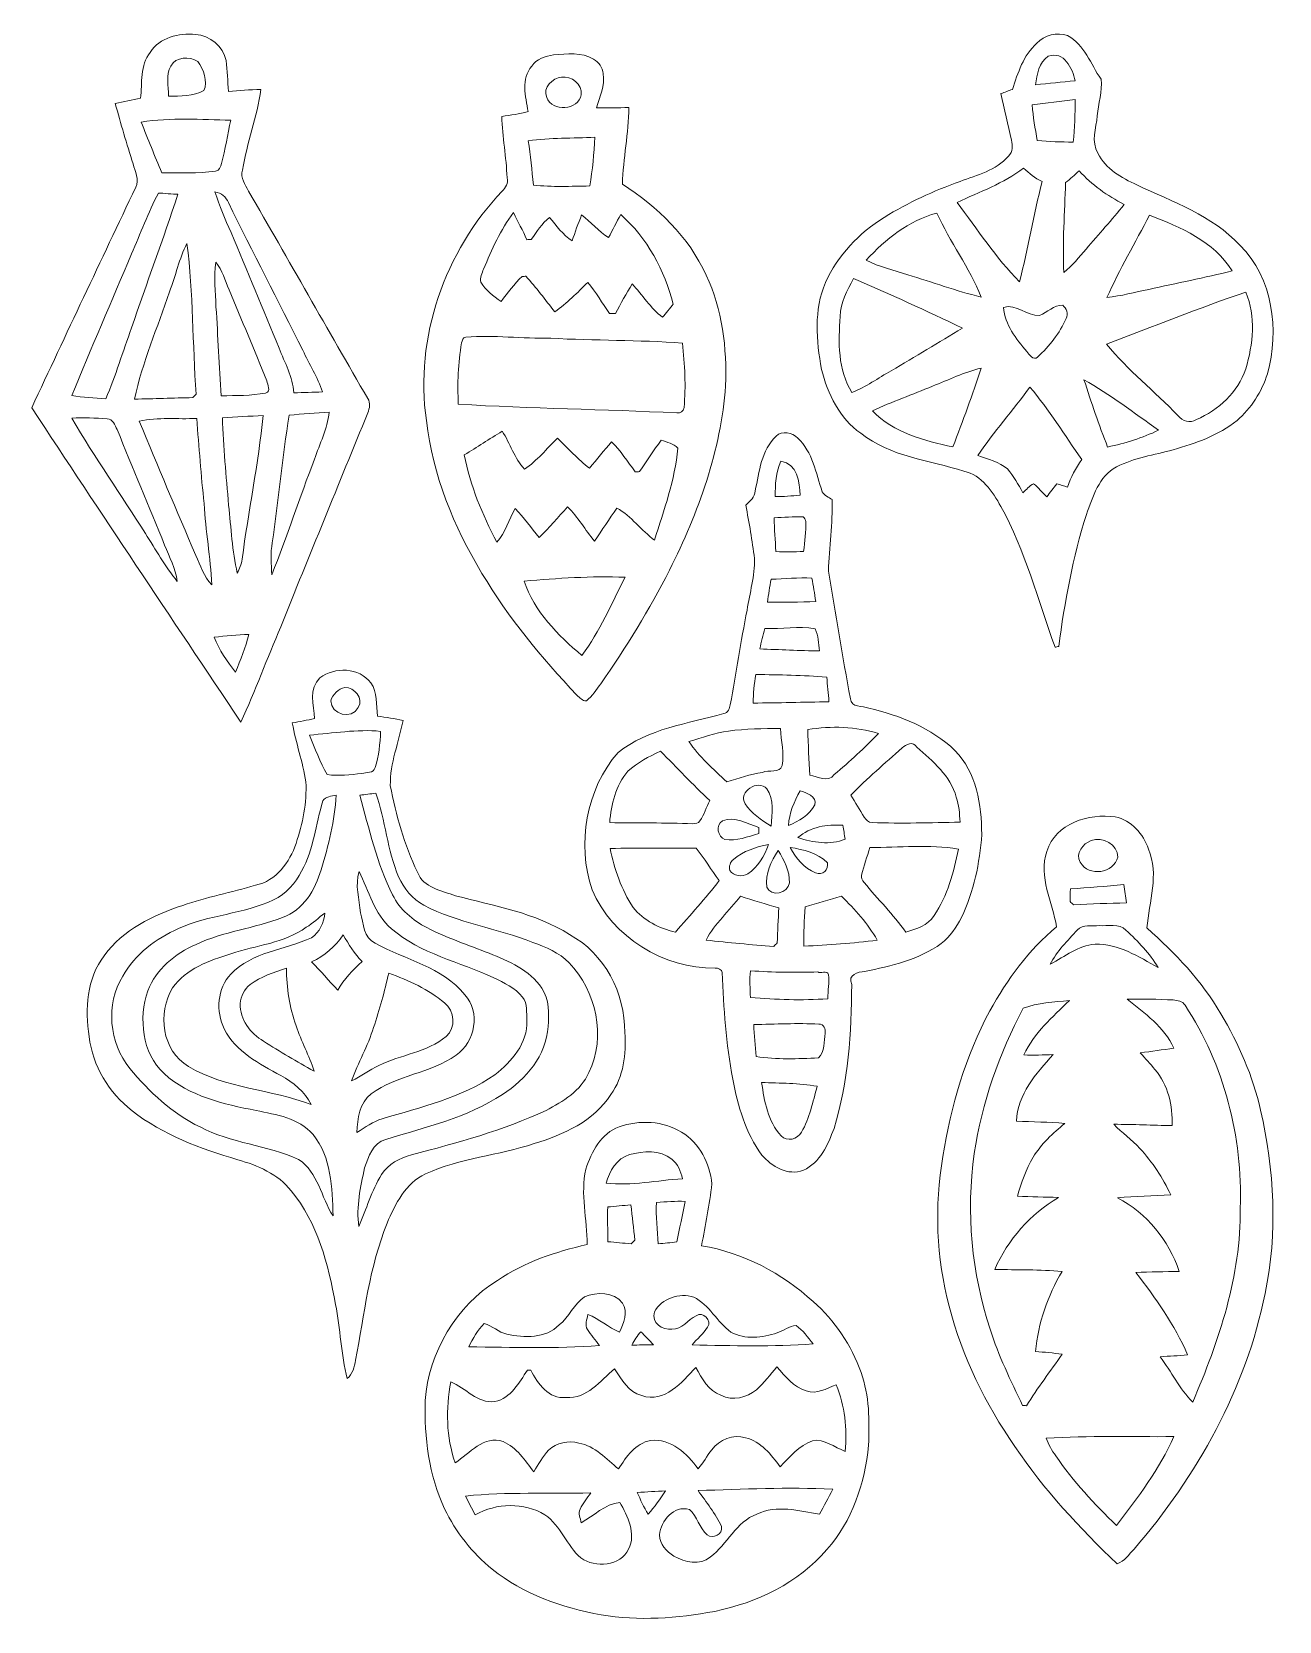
# Model space of a CAD drawing. Header units: centimetres. Extents: x -12.7 to 12.9, y -16.3 to 16.3.
import ezdxf

# ---------------------------------------------------------------- set-up
doc = ezdxf.new("R2010")
doc.units = ezdxf.units.CM
doc.header["$MEASUREMENT"] = 0
doc.layers.add('Layer 1', color=7, linetype='Continuous')

msp = doc.modelspace()

# ---------------------------------------------------------------- linework, layer by layer
at = {"layer": 'Layer 1', "color": 251, "lineweight": 9}
for points, knots in [([(-10.30471, 15.87352), (-10.11033, 16.18115), (-9.71521, 16.2704), (-9.37549, 16.23865), (-9.37549, 16.23865), (-9.08021, 16.22101), (-8.80258, 16.00052), (-8.74825, 15.70454), (-8.74825, 15.70454), (-8.71615, 15.49499), (-8.71615, 15.28192), (-8.70063, 15.07095), (-8.70063, 15.07095), (-8.47943, 15.08648), (-8.25824, 15.11188), (-8.03599, 15.11223), (-8.03599, 15.11223), (-8.10902, 14.55025), (-8.32104, 14.01791), (-8.4117, 13.45982), (-8.4117, 13.45982), (-8.4618, 13.2986), (-8.35138, 13.16313), (-8.28752, 13.02661), (-8.28752, 13.02661), (-7.46449, 11.61197), (-6.66122, 10.18533), (-5.83925, 8.76999), (-5.83925, 8.76999), (-5.78245, 8.68038), (-5.80256, 8.57208), (-5.83854, 8.4793), (-5.83854, 8.4793), (-6.4365, 7.01704), (-7.03728, 5.55548), (-7.62571, 4.08934), (-7.62571, 4.08934), (-7.90405, 3.44058), (-8.14606, 2.77593), (-8.44486, 2.13599), (-8.44486, 2.13599), (-9.88208, 4.27983), (-11.31436, 6.42684), (-12.73429, 8.58196), (-12.73429, 8.58196), (-12.03226, 10.09466), (-11.31365, 11.59962), (-10.60139, 13.10704), (-10.60139, 13.10704), (-10.51955, 13.26297), (-10.62185, 13.43124), (-10.65537, 13.5847), (-10.65537, 13.5847), (-10.78378, 13.99639), (-10.91078, 14.40844), (-11.02014, 14.82542), (-11.02014, 14.82542), (-10.84869, 14.86387), (-10.67477, 14.89068), (-10.50403, 14.93125), (-10.50403, 14.93125), (-10.46381, 15.24487), (-10.51955, 15.60929), (-10.30471, 15.87352), (-10.30471, 15.87352), (-10.30471, 15.87352), (-10.30471, 15.87352), (-10.30471, 15.87352)], [0, 0, 0, 0, 0.05555556, 0.05555556, 0.05555556, 0.05555556, 0.11111111, 0.11111111, 0.11111111, 0.11111111, 0.16666667, 0.16666667, 0.16666667, 0.16666667, 0.22222222, 0.22222222, 0.22222222, 0.22222222, 0.27777778, 0.27777778, 0.27777778, 0.27777778, 0.33333333, 0.33333333, 0.33333333, 0.33333333, 0.38888889, 0.38888889, 0.38888889, 0.38888889, 0.44444444, 0.44444444, 0.44444444, 0.44444444, 0.5, 0.5, 0.5, 0.5, 0.55555556, 0.55555556, 0.55555556, 0.55555556, 0.61111111, 0.61111111, 0.61111111, 0.61111111, 0.66666667, 0.66666667, 0.66666667, 0.66666667, 0.72222222, 0.72222222, 0.72222222, 0.72222222, 0.77777778, 0.77777778, 0.77777778, 0.77777778, 0.83333333, 0.83333333, 0.83333333, 0.83333333, 0.88888889, 0.88888889, 0.88888889, 0.88888889, 1, 1, 1, 1]), ([(7.88769, 16.06014), (8.04327, 16.23052), (8.30326, 16.29508), (8.52022, 16.21606), (8.52022, 16.21606), (8.87159, 16.03192), (8.99259, 15.63081), (9.20567, 15.32319), (9.20567, 15.32319), (9.23918, 15.07448), (9.1457, 14.81942), (9.12806, 14.56966), (9.12806, 14.56966), (9.10619, 14.31848), (8.99612, 14.03696), (9.14287, 13.80483), (9.14287, 13.80483), (9.30057, 13.47993), (9.62653, 13.29825), (9.94156, 13.15572), (9.94156, 13.15572), (10.6764, 12.8033), (11.48567, 12.53095), (12.05435, 11.91783), (12.05435, 11.91783), (12.7405, 11.24543), (12.86186, 10.17227), (12.6202, 9.2808), (12.6202, 9.2808), (12.50344, 8.91287), (12.28612, 8.57385), (11.99579, 8.31914), (11.99579, 8.31914), (11.61408, 8.01787), (11.14877, 7.851), (10.68592, 7.72153), (10.68592, 7.72153), (10.29752, 7.61182), (9.88477, 7.5589), (9.52387, 7.36982), (9.52387, 7.36982), (9.15699, 7.17755), (9.04163, 6.75422), (8.90581, 6.3958), (8.90581, 6.3958), (8.625, 5.51526), (8.45954, 4.60122), (8.33784, 3.68646), (8.33784, 3.68646), (8.31949, 3.68223), (8.2821, 3.67376), (8.2634, 3.66953), (8.2634, 3.66953), (7.91274, 4.63932), (7.64851, 5.64861), (7.15144, 6.55807), (7.15144, 6.55807), (6.98035, 6.86358), (6.75845, 7.20225), (6.39191, 7.28127), (6.39191, 7.28127), (5.6786, 7.50705), (4.88344, 7.5776), (4.27772, 8.0595), (4.27772, 8.0595), (3.84027, 8.36253), (3.5965, 8.86736), (3.47162, 9.37077), (3.47162, 9.37077), (3.36473, 9.95849), (3.30899, 10.58927), (3.55135, 11.1523), (3.55135, 11.1523), (3.80464, 11.70687), (4.24067, 12.17006), (4.75855, 12.48756), (4.75855, 12.48756), (5.24503, 12.79448), (5.77173, 13.03155), (6.31324, 13.22416), (6.31324, 13.22416), (6.66108, 13.35892), (7.05408, 13.45065), (7.30914, 13.74627), (7.30914, 13.74627), (7.39451, 13.83165), (7.39874, 13.96182), (7.36875, 14.07153), (7.36875, 14.07153), (7.28973, 14.38868), (7.22941, 14.70971), (7.15215, 15.02721), (7.15215, 15.02721), (7.23047, 15.05614), (7.30878, 15.08436), (7.3878, 15.11223), (7.3878, 15.11223), (7.49822, 15.4516), (7.61429, 15.81285), (7.88769, 16.06014), (7.88769, 16.06014), (7.88769, 16.06014), (7.88769, 16.06014), (7.88769, 16.06014)], [0, 0, 0, 0, 0.03703704, 0.03703704, 0.03703704, 0.03703704, 0.07407407, 0.07407407, 0.07407407, 0.07407407, 0.11111111, 0.11111111, 0.11111111, 0.11111111, 0.14814815, 0.14814815, 0.14814815, 0.14814815, 0.18518519, 0.18518519, 0.18518519, 0.18518519, 0.22222222, 0.22222222, 0.22222222, 0.22222222, 0.25925926, 0.25925926, 0.25925926, 0.25925926, 0.2962963, 0.2962963, 0.2962963, 0.2962963, 0.33333333, 0.33333333, 0.33333333, 0.33333333, 0.37037037, 0.37037037, 0.37037037, 0.37037037, 0.40740741, 0.40740741, 0.40740741, 0.40740741, 0.44444444, 0.44444444, 0.44444444, 0.44444444, 0.48148148, 0.48148148, 0.48148148, 0.48148148, 0.51851852, 0.51851852, 0.51851852, 0.51851852, 0.55555556, 0.55555556, 0.55555556, 0.55555556, 0.59259259, 0.59259259, 0.59259259, 0.59259259, 0.62962963, 0.62962963, 0.62962963, 0.62962963, 0.66666667, 0.66666667, 0.66666667, 0.66666667, 0.7037037, 0.7037037, 0.7037037, 0.7037037, 0.74074074, 0.74074074, 0.74074074, 0.74074074, 0.77777778, 0.77777778, 0.77777778, 0.77777778, 0.81481481, 0.81481481, 0.81481481, 0.81481481, 0.85185185, 0.85185185, 0.85185185, 0.85185185, 0.88888889, 0.88888889, 0.88888889, 0.88888889, 0.92592593, 0.92592593, 0.92592593, 0.92592593, 1, 1, 1, 1]), ([(-9.88384, 15.59271), (-9.99356, 15.40574), (-9.92512, 15.18102), (-9.92582, 14.97535), (-9.92582, 14.97535), (-9.68311, 14.97253), (-9.421, 14.98241), (-9.20228, 15.08753), (-9.20228, 15.08753), (-9.12149, 15.27592), (-9.20651, 15.5278), (-9.33033, 15.68585), (-9.33033, 15.68585), (-9.49861, 15.8005), (-9.77801, 15.78462), (-9.88384, 15.59271), (-9.88384, 15.59271), (-9.88384, 15.59271), (-9.88384, 15.59271), (-9.88384, 15.59271)], [0, 0, 0, 0, 0.16666667, 0.16666667, 0.16666667, 0.16666667, 0.33333333, 0.33333333, 0.33333333, 0.33333333, 0.5, 0.5, 0.5, 0.5, 0.66666667, 0.66666667, 0.66666667, 0.66666667, 1, 1, 1, 1]), ([(-2.02889, 15.82096), (-1.7562, 15.8386), (-1.45175, 15.88517), (-1.20621, 15.73065), (-1.20621, 15.73065), (-1.09297, 15.67632), (-1.02383, 15.55779), (-1.01042, 15.43608), (-1.01042, 15.43608), (-0.9628, 15.1916), (-1.08239, 14.96371), (-1.14836, 14.73511), (-1.14836, 14.73511), (-0.92611, 14.72664), (-0.70421, 14.73652), (-0.48196, 14.74181), (-0.48196, 14.74181), (-0.49255, 14.21547), (-0.59485, 13.69583), (-0.61566, 13.17019), (-0.61566, 13.17019), (0.10153, 12.70734), (0.74923, 12.09104), (1.10166, 11.30152), (1.10166, 11.30152), (1.4375, 10.6002), (1.53064, 9.80468), (1.50206, 9.03528), (1.50206, 9.03528), (1.40787, 7.70778), (0.94361, 6.43601), (0.35306, 5.2535), (0.35306, 5.2535), (-0.06074, 4.44352), (-0.54052, 3.66882), (-1.05699, 2.92058), (-1.05699, 2.92058), (-1.15224, 2.80345), (-1.22985, 2.66551), (-1.35262, 2.57309), (-1.35262, 2.57309), (-1.43728, 2.56638), (-1.49196, 2.64012), (-1.54806, 2.6895), (-1.54806, 2.6895), (-2.27478, 3.4568), (-2.95458, 4.27595), (-3.4968, 5.18612), (-3.4968, 5.18612), (-4.07571, 6.1418), (-4.50821, 7.20366), (-4.63804, 8.31949), (-4.63804, 8.31949), (-4.8811, 10.01705), (-4.26374, 11.79435), (-3.08088, 13.02484), (-3.08088, 13.02484), (-3.01526, 13.09963), (-2.94682, 13.18606), (-2.98245, 13.29895), (-2.98245, 13.29895), (-2.9948, 13.72087), (-3.08088, 14.13821), (-3.0904, 14.56013), (-3.0904, 14.56013), (-2.90978, 14.588), (-2.72739, 14.60882), (-2.551, 14.65856), (-2.551, 14.65856), (-2.59933, 14.96688), (-2.70517, 15.33166), (-2.47339, 15.59095), (-2.47339, 15.59095), (-2.38308, 15.74547), (-2.19223, 15.7878), (-2.02889, 15.82096), (-2.02889, 15.82096), (-2.02889, 15.82096), (-2.02889, 15.82096), (-2.02889, 15.82096)], [0, 0, 0, 0, 0.04761905, 0.04761905, 0.04761905, 0.04761905, 0.0952381, 0.0952381, 0.0952381, 0.0952381, 0.14285714, 0.14285714, 0.14285714, 0.14285714, 0.19047619, 0.19047619, 0.19047619, 0.19047619, 0.23809524, 0.23809524, 0.23809524, 0.23809524, 0.28571429, 0.28571429, 0.28571429, 0.28571429, 0.33333333, 0.33333333, 0.33333333, 0.33333333, 0.38095238, 0.38095238, 0.38095238, 0.38095238, 0.42857143, 0.42857143, 0.42857143, 0.42857143, 0.47619048, 0.47619048, 0.47619048, 0.47619048, 0.52380952, 0.52380952, 0.52380952, 0.52380952, 0.57142857, 0.57142857, 0.57142857, 0.57142857, 0.61904762, 0.61904762, 0.61904762, 0.61904762, 0.66666667, 0.66666667, 0.66666667, 0.66666667, 0.71428571, 0.71428571, 0.71428571, 0.71428571, 0.76190476, 0.76190476, 0.76190476, 0.76190476, 0.80952381, 0.80952381, 0.80952381, 0.80952381, 0.85714286, 0.85714286, 0.85714286, 0.85714286, 0.9047619, 0.9047619, 0.9047619, 0.9047619, 1, 1, 1, 1]), ([(8.1237, 15.79238), (7.92544, 15.67597), (7.89686, 15.41315), (7.863, 15.20854), (7.863, 15.20854), (8.13358, 15.23464), (8.4031, 15.26533), (8.67403, 15.29003), (8.67403, 15.29003), (8.61935, 15.54862), (8.44825, 15.9081), (8.1237, 15.79238), (8.1237, 15.79238), (8.1237, 15.79238), (8.1237, 15.79238), (8.1237, 15.79238)], [0, 0, 0, 0, 0.2, 0.2, 0.2, 0.2, 0.4, 0.4, 0.4, 0.4, 0.6, 0.6, 0.6, 0.6, 1, 1, 1, 1]), ([(-1.86273, 15.36729), (-2.05253, 15.3433), (-2.25855, 15.1528), (-2.16824, 14.94995), (-2.16824, 14.94995), (-2.05535, 14.63986), (-1.51948, 14.68537), (-1.46233, 15.00393), (-1.46233, 15.00393), (-1.43129, 15.22018), (-1.662, 15.39128), (-1.86273, 15.36729), (-1.86273, 15.36729), (-1.86273, 15.36729), (-1.86273, 15.36729), (-1.86273, 15.36729)], [0, 0, 0, 0, 0.2, 0.2, 0.2, 0.2, 0.4, 0.4, 0.4, 0.4, 0.6, 0.6, 0.6, 0.6, 1, 1, 1, 1]), ([(7.79209, 14.79579), (7.81396, 14.55096), (7.85277, 14.3079), (7.8958, 14.06554), (7.8958, 14.06554), (8.14028, 14.03661), (8.38687, 14.04014), (8.63311, 14.03061), (8.63311, 14.03061), (8.67262, 14.31954), (8.66839, 14.6127), (8.67791, 14.90338), (8.67791, 14.90338), (8.38193, 14.87446), (8.08772, 14.82789), (7.79209, 14.79579), (7.79209, 14.79579), (7.79209, 14.79579), (7.79209, 14.79579), (7.79209, 14.79579)], [0, 0, 0, 0, 0.16666667, 0.16666667, 0.16666667, 0.16666667, 0.33333333, 0.33333333, 0.33333333, 0.33333333, 0.5, 0.5, 0.5, 0.5, 0.66666667, 0.66666667, 0.66666667, 0.66666667, 1, 1, 1, 1]), ([(-10.48745, 14.44301), (-10.35515, 14.0927), (-10.2091, 13.74804), (-10.06305, 13.40337), (-10.06305, 13.40337), (-9.69687, 13.40796), (-9.32681, 13.38291), (-8.96345, 13.43653), (-8.96345, 13.43653), (-8.8816, 13.43936), (-8.86255, 13.53073), (-8.83891, 13.59282), (-8.83891, 13.59282), (-8.75919, 13.88492), (-8.7225, 14.18654), (-8.64877, 14.4804), (-8.64877, 14.4804), (-9.26013, 14.49945), (-9.88031, 14.53614), (-10.48745, 14.44301), (-10.48745, 14.44301), (-10.48745, 14.44301), (-10.48745, 14.44301), (-10.48745, 14.44301)], [0, 0, 0, 0, 0.14285714, 0.14285714, 0.14285714, 0.14285714, 0.28571429, 0.28571429, 0.28571429, 0.28571429, 0.42857143, 0.42857143, 0.42857143, 0.42857143, 0.57142857, 0.57142857, 0.57142857, 0.57142857, 0.71428571, 0.71428571, 0.71428571, 0.71428571, 1, 1, 1, 1]), ([(-2.54712, 14.06166), (-2.4995, 13.75968), (-2.47516, 13.45488), (-2.44094, 13.15149), (-2.44094, 13.15149), (-2.05747, 13.10422), (-1.66976, 13.12891), (-1.28418, 13.13209), (-1.28418, 13.13209), (-1.22985, 13.4637), (-1.1981, 13.79848), (-1.17835, 14.13362), (-1.17835, 14.13362), (-1.63449, 14.10611), (-2.0938, 14.12339), (-2.54712, 14.06166), (-2.54712, 14.06166), (-2.54712, 14.06166), (-2.54712, 14.06166), (-2.54712, 14.06166)], [0, 0, 0, 0, 0.16666667, 0.16666667, 0.16666667, 0.16666667, 0.33333333, 0.33333333, 0.33333333, 0.33333333, 0.5, 0.5, 0.5, 0.5, 0.66666667, 0.66666667, 0.66666667, 0.66666667, 1, 1, 1, 1]), ([(7.61499, 13.49686), (7.20365, 13.18571), (6.71612, 13.01179), (6.25398, 12.79448), (6.25398, 12.79448), (6.66496, 12.24132), (7.04843, 11.66065), (7.5335, 11.16782), (7.5335, 11.16782), (7.70601, 11.84833), (7.82807, 12.54083), (7.99494, 13.2231), (7.99494, 13.2231), (7.8503, 13.28837), (7.73317, 13.39491), (7.61499, 13.49686), (7.61499, 13.49686), (7.61499, 13.49686), (7.61499, 13.49686), (7.61499, 13.49686)], [0, 0, 0, 0, 0.16666667, 0.16666667, 0.16666667, 0.16666667, 0.33333333, 0.33333333, 0.33333333, 0.33333333, 0.5, 0.5, 0.5, 0.5, 0.66666667, 0.66666667, 0.66666667, 0.66666667, 1, 1, 1, 1]), ([(8.47754, 13.20405), (8.4606, 12.58952), (8.41227, 11.97498), (8.4419, 11.35973), (8.4419, 11.35973), (8.62182, 11.49061), (8.75235, 11.67406), (8.90087, 11.83704), (8.90087, 11.83704), (9.15663, 12.14537), (9.43286, 12.43712), (9.67945, 12.75285), (9.67945, 12.75285), (9.3369, 12.93206), (9.01658, 13.15431), (8.7587, 13.44535), (8.7587, 13.44535), (8.67121, 13.35787), (8.57772, 13.27673), (8.47754, 13.20405), (8.47754, 13.20405), (8.47754, 13.20405), (8.47754, 13.20405), (8.47754, 13.20405)], [0, 0, 0, 0, 0.14285714, 0.14285714, 0.14285714, 0.14285714, 0.28571429, 0.28571429, 0.28571429, 0.28571429, 0.42857143, 0.42857143, 0.42857143, 0.42857143, 0.57142857, 0.57142857, 0.57142857, 0.57142857, 0.71428571, 0.71428571, 0.71428571, 0.71428571, 1, 1, 1, 1]), ([(-10.13678, 12.98745), (-10.34986, 12.58528), (-10.50297, 12.15525), (-10.68994, 11.74073), (-10.68994, 11.74073), (-11.0914, 10.76848), (-11.51615, 9.80575), (-11.91514, 8.83243), (-11.91514, 8.83243), (-11.68477, 8.78868), (-11.44876, 8.78587), (-11.21523, 8.76893), (-11.21523, 8.76893), (-11.0085, 9.24059), (-10.8695, 9.73907), (-10.68535, 10.21955), (-10.68535, 10.21955), (-10.37985, 11.13713), (-10.03624, 12.042), (-9.73673, 12.96134), (-9.73673, 12.96134), (-9.83692, 12.96769), (-10.03695, 12.9811), (-10.13678, 12.98745), (-10.13678, 12.98745), (-10.13678, 12.98745), (-10.13678, 12.98745), (-10.13678, 12.98745)], [0, 0, 0, 0, 0.125, 0.125, 0.125, 0.125, 0.25, 0.25, 0.25, 0.25, 0.375, 0.375, 0.375, 0.375, 0.5, 0.5, 0.5, 0.5, 0.625, 0.625, 0.625, 0.625, 0.75, 0.75, 0.75, 0.75, 1, 1, 1, 1]), ([(-8.97579, 13.00967), (-8.88442, 12.72569), (-8.76871, 12.44982), (-8.64489, 12.17853), (-8.64489, 12.17853), (-8.31857, 11.3869), (-7.98837, 10.59703), (-7.66134, 9.80609), (-7.66134, 9.80609), (-7.54069, 9.50729), (-7.37877, 9.21661), (-7.35478, 8.88852), (-7.35478, 8.88852), (-7.16075, 8.89452), (-6.96637, 8.90087), (-6.77199, 8.90898), (-6.77199, 8.90898), (-6.86653, 9.21026), (-7.03869, 9.47872), (-7.1738, 9.762), (-7.1738, 9.762), (-7.67369, 10.77624), (-8.20921, 11.77248), (-8.69992, 12.7913), (-8.69992, 12.7913), (-8.74966, 12.90455), (-8.84068, 12.99768), (-8.97579, 13.00967), (-8.97579, 13.00967), (-8.97579, 13.00967), (-8.97579, 13.00967), (-8.97579, 13.00967)], [0, 0, 0, 0, 0.11111111, 0.11111111, 0.11111111, 0.11111111, 0.22222222, 0.22222222, 0.22222222, 0.22222222, 0.33333333, 0.33333333, 0.33333333, 0.33333333, 0.44444444, 0.44444444, 0.44444444, 0.44444444, 0.55555556, 0.55555556, 0.55555556, 0.55555556, 0.66666667, 0.66666667, 0.66666667, 0.66666667, 0.77777778, 0.77777778, 0.77777778, 0.77777778, 1, 1, 1, 1]), ([(-3.46364, 11.42888), (-3.49468, 11.34386), (-3.54337, 11.25249), (-3.52185, 11.15865), (-3.52185, 11.15865), (-3.41848, 10.99425), (-3.26432, 10.8729), (-3.10522, 10.76565), (-3.10522, 10.76565), (-2.96622, 10.93993), (-2.83499, 11.12302), (-2.67306, 11.27718), (-2.67306, 11.27718), (-2.65331, 11.27789), (-2.6145, 11.27895), (-2.59475, 11.2793), (-2.59475, 11.2793), (-2.38308, 11.05035), (-2.20034, 10.79635), (-2.00385, 10.55398), (-2.00385, 10.55398), (-1.7509, 10.72226), (-1.54065, 10.94522), (-1.32298, 11.15512), (-1.32298, 11.15512), (-1.16106, 10.95263), (-1.02489, 10.73108), (-0.88131, 10.51518), (-0.88131, 10.51518), (-0.83897, 10.51518), (-0.79629, 10.51483), (-0.7536, 10.51483), (-0.7536, 10.51483), (-0.64918, 10.72262), (-0.53488, 10.92582), (-0.41246, 11.12372), (-0.41246, 11.12372), (-0.20574, 10.89583), (-0.03852, 10.62525), (0.21054, 10.43898), (0.21054, 10.43898), (0.26522, 10.50635), (0.37458, 10.64111), (0.42926, 10.7085), (0.42926, 10.7085), (0.24652, 11.39924), (-0.10308, 12.07164), (-0.64883, 12.54577), (-0.64883, 12.54577), (-0.73667, 12.38984), (-0.81498, 12.22898), (-0.90177, 12.07305), (-0.90177, 12.07305), (-1.10391, 12.20463), (-1.26301, 12.38914), (-1.4514, 12.53766), (-1.4514, 12.53766), (-1.52407, 12.36303), (-1.58686, 12.18488), (-1.64789, 12.00637), (-1.64789, 12.00637), (-1.83592, 12.1309), (-1.96857, 12.31576), (-2.11074, 12.48686), (-2.11074, 12.48686), (-2.26561, 12.36374), (-2.37073, 12.1944), (-2.48503, 12.03601), (-2.48503, 12.03601), (-2.50761, 12.0346), (-2.55241, 12.03142), (-2.57464, 12.03001), (-2.57464, 12.03001), (-2.66072, 12.21839), (-2.75773, 12.40113), (-2.85228, 12.58493), (-2.85228, 12.58493), (-3.11615, 12.23497), (-3.29501, 11.83069), (-3.46364, 11.42888), (-3.46364, 11.42888), (-3.46364, 11.42888), (-3.46364, 11.42888), (-3.46364, 11.42888)], [0, 0, 0, 0, 0.04545455, 0.04545455, 0.04545455, 0.04545455, 0.09090909, 0.09090909, 0.09090909, 0.09090909, 0.13636364, 0.13636364, 0.13636364, 0.13636364, 0.18181818, 0.18181818, 0.18181818, 0.18181818, 0.22727273, 0.22727273, 0.22727273, 0.22727273, 0.27272727, 0.27272727, 0.27272727, 0.27272727, 0.31818182, 0.31818182, 0.31818182, 0.31818182, 0.36363636, 0.36363636, 0.36363636, 0.36363636, 0.40909091, 0.40909091, 0.40909091, 0.40909091, 0.45454545, 0.45454545, 0.45454545, 0.45454545, 0.5, 0.5, 0.5, 0.5, 0.54545455, 0.54545455, 0.54545455, 0.54545455, 0.59090909, 0.59090909, 0.59090909, 0.59090909, 0.63636364, 0.63636364, 0.63636364, 0.63636364, 0.68181818, 0.68181818, 0.68181818, 0.68181818, 0.72727273, 0.72727273, 0.72727273, 0.72727273, 0.77272727, 0.77272727, 0.77272727, 0.77272727, 0.81818182, 0.81818182, 0.81818182, 0.81818182, 0.86363636, 0.86363636, 0.86363636, 0.86363636, 0.90909091, 0.90909091, 0.90909091, 0.90909091, 1, 1, 1, 1]), ([(4.38814, 11.61232), (4.65272, 11.46451), (4.95681, 11.413), (5.23904, 11.30893), (5.23904, 11.30893), (5.74315, 11.16323), (6.23563, 10.97732), (6.7461, 10.8542), (6.7461, 10.8542), (6.50198, 11.45886), (6.1051, 11.98485), (5.83629, 12.57787), (5.83629, 12.57787), (5.26232, 12.42195), (4.78466, 12.04271), (4.38814, 11.61232), (4.38814, 11.61232), (4.38814, 11.61232), (4.38814, 11.61232), (4.38814, 11.61232)], [0, 0, 0, 0, 0.16666667, 0.16666667, 0.16666667, 0.16666667, 0.33333333, 0.33333333, 0.33333333, 0.33333333, 0.5, 0.5, 0.5, 0.5, 0.66666667, 0.66666667, 0.66666667, 0.66666667, 1, 1, 1, 1]), ([(10.19839, 12.53378), (9.91193, 11.96968), (9.58455, 11.425), (9.32738, 10.84679), (9.32738, 10.84679), (9.61807, 10.87502), (9.90099, 10.95368), (10.18674, 11.01048), (10.18674, 11.01048), (10.75613, 11.14418), (11.33398, 11.24296), (11.89913, 11.39466), (11.89913, 11.39466), (11.51566, 11.99791), (10.83797, 12.28895), (10.19839, 12.53378), (10.19839, 12.53378), (10.19839, 12.53378), (10.19839, 12.53378), (10.19839, 12.53378)], [0, 0, 0, 0, 0.16666667, 0.16666667, 0.16666667, 0.16666667, 0.33333333, 0.33333333, 0.33333333, 0.33333333, 0.5, 0.5, 0.5, 0.5, 0.66666667, 0.66666667, 0.66666667, 0.66666667, 1, 1, 1, 1]), ([(-9.90783, 10.96427), (-10.14878, 10.23014), (-10.46875, 9.51788), (-10.62644, 8.7594), (-10.62644, 8.7594), (-10.22851, 8.76893), (-9.83057, 8.7841), (-9.43193, 8.79116), (-9.43193, 8.79116), (-9.4083, 8.81444), (-9.38466, 8.83808), (-9.36067, 8.86101), (-9.36067, 8.86101), (-9.43934, 9.89041), (-9.41465, 10.92793), (-9.55047, 11.95169), (-9.55047, 11.95169), (-9.70992, 11.63913), (-9.78118, 11.29059), (-9.90783, 10.96427), (-9.90783, 10.96427), (-9.90783, 10.96427), (-9.90783, 10.96427), (-9.90783, 10.96427)], [0, 0, 0, 0, 0.14285714, 0.14285714, 0.14285714, 0.14285714, 0.28571429, 0.28571429, 0.28571429, 0.28571429, 0.42857143, 0.42857143, 0.42857143, 0.42857143, 0.57142857, 0.57142857, 0.57142857, 0.57142857, 0.71428571, 0.71428571, 0.71428571, 0.71428571, 1, 1, 1, 1]), ([(-8.95498, 11.56858), (-9.01178, 11.2666), (-8.95568, 10.95827), (-8.95427, 10.65418), (-8.95427, 10.65418), (-8.913, 10.04528), (-8.89254, 9.43498), (-8.84668, 8.82643), (-8.84668, 8.82643), (-8.54364, 8.83596), (-8.23355, 8.82785), (-7.9358, 8.8857), (-7.9358, 8.8857), (-7.81727, 8.91886), (-7.89594, 9.0568), (-7.91358, 9.1337), (-7.91358, 9.1337), (-8.15311, 9.76447), (-8.43569, 10.3783), (-8.68546, 11.00519), (-8.68546, 11.00519), (-8.76624, 11.1964), (-8.82763, 11.40065), (-8.95498, 11.56858), (-8.95498, 11.56858), (-8.95498, 11.56858), (-8.95498, 11.56858), (-8.95498, 11.56858)], [0, 0, 0, 0, 0.125, 0.125, 0.125, 0.125, 0.25, 0.25, 0.25, 0.25, 0.375, 0.375, 0.375, 0.375, 0.5, 0.5, 0.5, 0.5, 0.625, 0.625, 0.625, 0.625, 0.75, 0.75, 0.75, 0.75, 1, 1, 1, 1]), ([(4.12673, 11.23273), (3.99655, 10.99108), (3.85967, 10.7392), (3.85403, 10.45768), (3.85403, 10.45768), (3.81452, 9.93133), (3.80323, 9.3623), (4.09215, 8.89734), (4.09215, 8.89734), (4.38143, 9.00776), (4.63296, 9.19296), (4.90213, 9.3429), (4.90213, 9.3429), (5.38826, 9.6343), (5.87968, 9.91758), (6.36016, 10.21849), (6.36016, 10.21849), (5.62109, 10.56775), (4.88097, 10.91841), (4.12673, 11.23273), (4.12673, 11.23273), (4.12673, 11.23273), (4.12673, 11.23273), (4.12673, 11.23273)], [0, 0, 0, 0, 0.14285714, 0.14285714, 0.14285714, 0.14285714, 0.28571429, 0.28571429, 0.28571429, 0.28571429, 0.42857143, 0.42857143, 0.42857143, 0.42857143, 0.57142857, 0.57142857, 0.57142857, 0.57142857, 0.71428571, 0.71428571, 0.71428571, 0.71428571, 1, 1, 1, 1]), ([(9.31962, 9.89041), (9.75212, 9.34855), (10.30563, 8.92274), (10.78294, 8.42356), (10.78294, 8.42356), (10.87395, 8.29727), (11.03094, 8.26269), (11.16323, 8.33959), (11.16323, 8.33959), (11.61796, 8.5361), (12.01343, 8.90158), (12.17429, 9.37818), (12.17429, 9.37818), (12.32881, 9.88688), (12.38137, 10.45415), (12.17712, 10.95651), (12.17712, 10.95651), (11.21509, 10.62913), (10.27141, 10.24742), (9.31962, 9.89041), (9.31962, 9.89041), (9.31962, 9.89041), (9.31962, 9.89041), (9.31962, 9.89041)], [0, 0, 0, 0, 0.14285714, 0.14285714, 0.14285714, 0.14285714, 0.28571429, 0.28571429, 0.28571429, 0.28571429, 0.42857143, 0.42857143, 0.42857143, 0.42857143, 0.57142857, 0.57142857, 0.57142857, 0.57142857, 0.71428571, 0.71428571, 0.71428571, 0.71428571, 1, 1, 1, 1]), ([(7.20365, 10.64289), (7.23188, 10.28517), (7.46295, 9.998), (7.68343, 9.73378), (7.68343, 9.73378), (7.72435, 9.69038), (7.82419, 9.53446), (7.90286, 9.62336), (7.90286, 9.62336), (8.14734, 9.84419), (8.35547, 10.11301), (8.49235, 10.41358), (8.49235, 10.41358), (8.5428, 10.50917), (8.49059, 10.62102), (8.41862, 10.68945), (8.41862, 10.68945), (8.23694, 10.68804), (8.1043, 10.53988), (7.94378, 10.47708), (7.94378, 10.47708), (7.68061, 10.46262), (7.47247, 10.72297), (7.20365, 10.64289), (7.20365, 10.64289), (7.20365, 10.64289), (7.20365, 10.64289), (7.20365, 10.64289)], [0, 0, 0, 0, 0.125, 0.125, 0.125, 0.125, 0.25, 0.25, 0.25, 0.25, 0.375, 0.375, 0.375, 0.375, 0.5, 0.5, 0.5, 0.5, 0.625, 0.625, 0.625, 0.625, 0.75, 0.75, 0.75, 0.75, 1, 1, 1, 1]), ([(-3.82771, 10.02905), (-3.8965, 10.0354), (-3.9032, 9.96131), (-3.9159, 9.91193), (-3.9159, 9.91193), (-3.98646, 9.49777), (-4.00198, 9.07691), (-3.98293, 8.65781), (-3.98293, 8.65781), (-2.48997, 8.56291), (-0.99208, 8.5548), (0.50229, 8.47613), (0.50229, 8.47613), (0.57708, 8.45884), (0.63811, 8.51282), (0.6494, 8.58513), (0.6494, 8.58513), (0.69102, 9.0254), (0.6621, 9.46884), (0.61659, 9.9077), (0.61659, 9.9077), (-0.28229, 9.9779), (-1.18611, 9.95849), (-2.08604, 10.00964), (-2.08604, 10.00964), (-2.66707, 9.99836), (-3.24809, 10.0795), (-3.82771, 10.02905), (-3.82771, 10.02905), (-3.82771, 10.02905), (-3.82771, 10.02905), (-3.82771, 10.02905)], [0, 0, 0, 0, 0.11111111, 0.11111111, 0.11111111, 0.11111111, 0.22222222, 0.22222222, 0.22222222, 0.22222222, 0.33333333, 0.33333333, 0.33333333, 0.33333333, 0.44444444, 0.44444444, 0.44444444, 0.44444444, 0.55555556, 0.55555556, 0.55555556, 0.55555556, 0.66666667, 0.66666667, 0.66666667, 0.66666667, 0.77777778, 0.77777778, 0.77777778, 0.77777778, 1, 1, 1, 1]), ([(5.74598, 9.02752), (5.33922, 8.85006), (4.9173, 8.70861), (4.51549, 8.51952), (4.51549, 8.51952), (4.9494, 8.07184), (5.57488, 7.90427), (6.16508, 7.77868), (6.16508, 7.77868), (6.36757, 8.3142), (6.57218, 8.84937), (6.74575, 9.3951), (6.74575, 9.3951), (6.39826, 9.31397), (6.07794, 9.15346), (5.74598, 9.02752), (5.74598, 9.02752), (5.74598, 9.02752), (5.74598, 9.02752), (5.74598, 9.02752)], [0, 0, 0, 0, 0.16666667, 0.16666667, 0.16666667, 0.16666667, 0.33333333, 0.33333333, 0.33333333, 0.33333333, 0.5, 0.5, 0.5, 0.5, 0.66666667, 0.66666667, 0.66666667, 0.66666667, 1, 1, 1, 1]), ([(8.85607, 9.15768), (9.006, 8.69379), (9.16192, 8.23095), (9.34149, 7.77727), (9.34149, 7.77727), (9.70026, 7.85559), (10.05339, 7.96142), (10.38395, 8.12335), (10.38395, 8.12335), (9.88335, 8.48071), (9.39052, 8.85289), (8.85607, 9.15768), (8.85607, 9.15768), (8.85607, 9.15768), (8.85607, 9.15768), (8.85607, 9.15768)], [0, 0, 0, 0, 0.2, 0.2, 0.2, 0.2, 0.4, 0.4, 0.4, 0.4, 0.6, 0.6, 0.6, 0.6, 1, 1, 1, 1]), ([(7.7427, 9.00847), (7.40439, 8.52657), (7.00151, 8.0923), (6.67555, 7.60194), (6.67555, 7.60194), (6.88651, 7.53245), (7.11193, 7.47212), (7.28797, 7.32854), (7.28797, 7.32854), (7.41109, 7.17932), (7.50316, 7.0061), (7.6037, 6.84065), (7.6037, 6.84065), (7.67179, 6.90662), (7.73705, 6.97823), (7.82137, 7.02445), (7.82137, 7.02445), (7.9212, 6.94648), (8.00093, 6.847), (8.09265, 6.7588), (8.09265, 6.7588), (8.1618, 6.84629), (8.22953, 6.93519), (8.29727, 7.02374), (8.29727, 7.02374), (8.36994, 7.00152), (8.44261, 6.97788), (8.51528, 6.95424), (8.51528, 6.95424), (8.58337, 7.15709), (8.68814, 7.34512), (8.8095, 7.52045), (8.8095, 7.52045), (8.45919, 8.02034), (8.14204, 8.54527), (7.7427, 9.00847)], [0, 0, 0, 0, 0.1, 0.1, 0.1, 0.1, 0.2, 0.2, 0.2, 0.2, 0.3, 0.3, 0.3, 0.3, 0.4, 0.4, 0.4, 0.4, 0.5, 0.5, 0.5, 0.5, 0.6, 0.6, 0.6, 0.6, 0.7, 0.7, 0.7, 0.7, 0.8, 0.8, 0.8, 0.8, 1, 1, 1, 1]), ([(-7.45285, 8.43238), (-7.59467, 7.56349), (-7.66946, 6.68613), (-7.79857, 5.81548), (-7.79857, 5.81548), (-7.84196, 5.59852), (-7.82009, 5.37768), (-7.80951, 5.15825), (-7.80951, 5.15825), (-7.49589, 5.9393), (-7.23801, 6.74187), (-6.93391, 7.52645), (-6.93391, 7.52645), (-6.82773, 7.84607), (-6.66757, 8.15263), (-6.63264, 8.49129), (-6.63264, 8.49129), (-6.90675, 8.4793), (-7.1798, 8.45637), (-7.45285, 8.43238), (-7.45285, 8.43238), (-7.45285, 8.43238), (-7.45285, 8.43238), (-7.45285, 8.43238)], [0, 0, 0, 0, 0.14285714, 0.14285714, 0.14285714, 0.14285714, 0.28571429, 0.28571429, 0.28571429, 0.28571429, 0.42857143, 0.42857143, 0.42857143, 0.42857143, 0.57142857, 0.57142857, 0.57142857, 0.57142857, 0.71428571, 0.71428571, 0.71428571, 0.71428571, 1, 1, 1, 1]), ([(-11.91055, 8.36853), (-11.44206, 7.55996), (-10.89773, 6.7969), (-10.40419, 6.00315), (-10.40419, 6.00315), (-10.19005, 5.67331), (-9.9992, 5.32653), (-9.74873, 5.02136), (-9.74873, 5.02136), (-9.78224, 5.28525), (-9.9096, 5.52091), (-10.00767, 5.76397), (-10.00767, 5.76397), (-10.33399, 6.55525), (-10.65713, 7.34794), (-10.98557, 8.13852), (-10.98557, 8.13852), (-11.02896, 8.22495), (-11.0727, 8.35407), (-11.18771, 8.35653), (-11.18771, 8.35653), (-11.4283, 8.36994), (-11.66996, 8.39005), (-11.91055, 8.36853), (-11.91055, 8.36853), (-11.91055, 8.36853), (-11.91055, 8.36853), (-11.91055, 8.36853)], [0, 0, 0, 0, 0.125, 0.125, 0.125, 0.125, 0.25, 0.25, 0.25, 0.25, 0.375, 0.375, 0.375, 0.375, 0.5, 0.5, 0.5, 0.5, 0.625, 0.625, 0.625, 0.625, 0.75, 0.75, 0.75, 0.75, 1, 1, 1, 1]), ([(-10.52766, 8.30997), (-10.15301, 7.38675), (-9.7579, 6.47164), (-9.36949, 5.55407), (-9.36949, 5.55407), (-9.27636, 5.34592), (-9.20157, 5.12227), (-9.04247, 4.95257), (-9.04247, 4.95257), (-9.05975, 5.51068), (-9.1737, 6.0596), (-9.1984, 6.61699), (-9.1984, 6.61699), (-9.25978, 7.19801), (-9.30458, 7.7801), (-9.34938, 8.36253), (-9.34938, 8.36253), (-9.74132, 8.34807), (-10.14102, 8.38863), (-10.52766, 8.30997), (-10.52766, 8.30997), (-10.52766, 8.30997), (-10.52766, 8.30997), (-10.52766, 8.30997)], [0, 0, 0, 0, 0.14285714, 0.14285714, 0.14285714, 0.14285714, 0.28571429, 0.28571429, 0.28571429, 0.28571429, 0.42857143, 0.42857143, 0.42857143, 0.42857143, 0.57142857, 0.57142857, 0.57142857, 0.57142857, 0.71428571, 0.71428571, 0.71428571, 0.71428571, 1, 1, 1, 1]), ([(-8.82128, 8.37982), (-8.8047, 7.7801), (-8.74437, 7.18284), (-8.69533, 6.58524), (-8.69533, 6.58524), (-8.64312, 6.11957), (-8.62866, 5.6472), (-8.51683, 5.19035), (-8.51683, 5.19035), (-8.47132, 5.27996), (-8.43146, 5.37379), (-8.41805, 5.47399), (-8.41805, 5.47399), (-8.28893, 6.46), (-8.0875, 7.43543), (-7.98555, 8.42497), (-7.98555, 8.42497), (-8.26424, 8.41122), (-8.54258, 8.39181), (-8.82128, 8.37982), (-8.82128, 8.37982), (-8.82128, 8.37982), (-8.82128, 8.37982), (-8.82128, 8.37982)], [0, 0, 0, 0, 0.14285714, 0.14285714, 0.14285714, 0.14285714, 0.28571429, 0.28571429, 0.28571429, 0.28571429, 0.42857143, 0.42857143, 0.42857143, 0.42857143, 0.57142857, 0.57142857, 0.57142857, 0.57142857, 0.71428571, 0.71428571, 0.71428571, 0.71428571, 1, 1, 1, 1]), ([(-3.85875, 7.61641), (-3.73845, 6.9874), (-3.49221, 6.38768), (-3.18988, 5.82535), (-3.18988, 5.82535), (-3.01385, 6.02467), (-2.95352, 6.29208), (-2.81629, 6.51574), (-2.81629, 6.51574), (-2.63779, 6.32877), (-2.48645, 6.11816), (-2.3217, 5.91849), (-2.3217, 5.91849), (-2.12238, 6.12416), (-1.93294, 6.33865), (-1.73997, 6.55031), (-1.73997, 6.55031), (-1.52054, 6.34535), (-1.3826, 6.07195), (-1.18505, 5.84723), (-1.18505, 5.84723), (-1.03512, 6.07547), (-0.88413, 6.30302), (-0.72644, 6.52597), (-0.72644, 6.52597), (-0.4294, 6.3577), (-0.22796, 6.06877), (0.04332, 5.86557), (0.04332, 5.86557), (0.237, 6.4847), (0.46489, 7.10206), (0.52169, 7.75293), (0.52169, 7.75293), (0.43632, 7.85312), (0.29803, 7.8757), (0.17985, 7.91803), (0.17985, 7.91803), (0.0271, 7.70707), (-0.11613, 7.48905), (-0.26183, 7.2728), (-0.26183, 7.2728), (-0.28441, 7.2721), (-0.32921, 7.27033), (-0.35179, 7.26963), (-0.35179, 7.26963), (-0.50913, 7.47777), (-0.65235, 7.69896), (-0.8358, 7.88558), (-0.8358, 7.88558), (-0.99067, 7.70778), (-1.13707, 7.52257), (-1.29053, 7.343), (-1.29053, 7.343), (-1.53006, 7.52504), (-1.73115, 7.74905), (-1.94634, 7.95754), (-1.94634, 7.95754), (-2.1693, 7.74447), (-2.36438, 7.49717), (-2.62297, 7.32466), (-2.62297, 7.32466), (-2.83287, 7.54409), (-2.91648, 7.85206), (-3.08229, 8.10183), (-3.08229, 8.10183), (-3.3437, 7.94414), (-3.59805, 7.77516), (-3.85875, 7.61641), (-3.85875, 7.61641), (-3.85875, 7.61641), (-3.85875, 7.61641), (-3.85875, 7.61641)], [0, 0, 0, 0, 0.05263158, 0.05263158, 0.05263158, 0.05263158, 0.10526316, 0.10526316, 0.10526316, 0.10526316, 0.15789474, 0.15789474, 0.15789474, 0.15789474, 0.21052632, 0.21052632, 0.21052632, 0.21052632, 0.26315789, 0.26315789, 0.26315789, 0.26315789, 0.31578947, 0.31578947, 0.31578947, 0.31578947, 0.36842105, 0.36842105, 0.36842105, 0.36842105, 0.42105263, 0.42105263, 0.42105263, 0.42105263, 0.47368421, 0.47368421, 0.47368421, 0.47368421, 0.52631579, 0.52631579, 0.52631579, 0.52631579, 0.57894737, 0.57894737, 0.57894737, 0.57894737, 0.63157895, 0.63157895, 0.63157895, 0.63157895, 0.68421053, 0.68421053, 0.68421053, 0.68421053, 0.73684211, 0.73684211, 0.73684211, 0.73684211, 0.78947368, 0.78947368, 0.78947368, 0.78947368, 0.84210526, 0.84210526, 0.84210526, 0.84210526, 0.89473684, 0.89473684, 0.89473684, 0.89473684, 1, 1, 1, 1]), ([(2.5417, 8.00058), (2.66164, 8.123), (2.87154, 8.07396), (2.98161, 7.96037), (2.98161, 7.96037), (3.2857, 7.67426), (3.35802, 7.24176), (3.48291, 6.86146), (3.48291, 6.86146), (3.52559, 6.78173), (3.61802, 6.74822), (3.68999, 6.69954), (3.68999, 6.69954), (3.70304, 6.20918), (3.62578, 5.72199), (3.61308, 5.23339), (3.61308, 5.23339), (3.7549, 4.35921), (3.90236, 3.48503), (4.06182, 2.61401), (4.06182, 2.61401), (4.07557, 2.43056), (4.3204, 2.46937), (4.43823, 2.4221), (4.43823, 2.4221), (5.07923, 2.27076), (5.7234, 2.0157), (6.20706, 1.55462), (6.20706, 1.55462), (6.65332, 1.09777), (6.75104, 0.43913), (6.7588, -0.17153), (6.7588, -0.17153), (6.71682, -0.75502), (6.59582, -1.33922), (6.34323, -1.8698), (6.34323, -1.8698), (6.24445, -2.07476), (6.10405, -2.26068), (5.92766, -2.40461), (5.92766, -2.40461), (5.46728, -2.73939), (4.90213, -2.87274), (4.35286, -2.97928), (4.35286, -2.97928), (4.22727, -2.98951), (3.99726, -3.04596), (4.09004, -3.24422), (4.09004, -3.24422), (4.08298, -4.23729), (4.02195, -5.24517), (3.72668, -6.19944), (3.72668, -6.19944), (3.60109, -6.5307), (3.4434, -6.90429), (3.09909, -7.05598), (3.09909, -7.05598), (2.77735, -7.17981), (2.45174, -6.98261), (2.24395, -6.7473), (2.24395, -6.7473), (1.90846, -6.29187), (1.755, -5.73554), (1.64917, -5.18802), (1.64917, -5.18802), (1.513, -4.46659), (1.46043, -3.73246), (1.43009, -3.0001), (1.43009, -3.0001), (1.42904, -2.9306), (1.34472, -2.9112), (1.28863, -2.91014), (1.28863, -2.91014), (0.23488, -2.91755), (-0.82345, -2.28572), (-1.23691, -1.30253), (-1.23691, -1.30253), (-1.55864, -0.36344), (-1.35967, 0.75981), (-0.70456, 1.51052), (-0.70456, 1.51052), (-0.08685, 2.00159), (0.72665, 2.10424), (1.46431, 2.31027), (1.46431, 2.31027), (1.55074, 2.32755), (1.58426, 2.41293), (1.59731, 2.49055), (1.59731, 2.49055), (1.71972, 3.13684), (1.81321, 3.78842), (1.94268, 4.43364), (1.94268, 4.43364), (1.99313, 4.78607), (2.10849, 5.13179), (2.09614, 5.49092), (2.09614, 5.49092), (2.04604, 5.85781), (1.98819, 6.22399), (1.91552, 6.58735), (1.91552, 6.58735), (2.00018, 6.66955), (2.11237, 6.74222), (2.10707, 6.88016), (2.10707, 6.88016), (2.20056, 7.26716), (2.22702, 7.71554), (2.5417, 8.00058), (2.5417, 8.00058), (2.5417, 8.00058), (2.5417, 8.00058), (2.5417, 8.00058)], [0, 0, 0, 0, 0.03448276, 0.03448276, 0.03448276, 0.03448276, 0.06896552, 0.06896552, 0.06896552, 0.06896552, 0.10344828, 0.10344828, 0.10344828, 0.10344828, 0.13793103, 0.13793103, 0.13793103, 0.13793103, 0.17241379, 0.17241379, 0.17241379, 0.17241379, 0.20689655, 0.20689655, 0.20689655, 0.20689655, 0.24137931, 0.24137931, 0.24137931, 0.24137931, 0.27586207, 0.27586207, 0.27586207, 0.27586207, 0.31034483, 0.31034483, 0.31034483, 0.31034483, 0.34482759, 0.34482759, 0.34482759, 0.34482759, 0.37931034, 0.37931034, 0.37931034, 0.37931034, 0.4137931, 0.4137931, 0.4137931, 0.4137931, 0.44827586, 0.44827586, 0.44827586, 0.44827586, 0.48275862, 0.48275862, 0.48275862, 0.48275862, 0.51724138, 0.51724138, 0.51724138, 0.51724138, 0.55172414, 0.55172414, 0.55172414, 0.55172414, 0.5862069, 0.5862069, 0.5862069, 0.5862069, 0.62068966, 0.62068966, 0.62068966, 0.62068966, 0.65517241, 0.65517241, 0.65517241, 0.65517241, 0.68965517, 0.68965517, 0.68965517, 0.68965517, 0.72413793, 0.72413793, 0.72413793, 0.72413793, 0.75862069, 0.75862069, 0.75862069, 0.75862069, 0.79310345, 0.79310345, 0.79310345, 0.79310345, 0.82758621, 0.82758621, 0.82758621, 0.82758621, 0.86206897, 0.86206897, 0.86206897, 0.86206897, 0.89655172, 0.89655172, 0.89655172, 0.89655172, 0.93103448, 0.93103448, 0.93103448, 0.93103448, 1, 1, 1, 1]), ([(2.638, 7.48588), (2.52617, 7.26151), (2.52018, 7.00716), (2.52053, 6.76127), (2.52053, 6.76127), (2.69057, 6.75775), (2.85955, 6.77644), (3.02924, 6.78879), (3.02924, 6.78879), (3.01724, 7.05867), (2.97385, 7.43861), (2.638, 7.48588), (2.638, 7.48588), (2.638, 7.48588), (2.638, 7.48588), (2.638, 7.48588)], [0, 0, 0, 0, 0.2, 0.2, 0.2, 0.2, 0.4, 0.4, 0.4, 0.4, 0.6, 0.6, 0.6, 0.6, 1, 1, 1, 1]), ([(2.49689, 6.32489), (2.50712, 6.09488), (2.51735, 5.86416), (2.53429, 5.63415), (2.53429, 5.63415), (2.72302, 5.6211), (2.91282, 5.62568), (3.10156, 5.63627), (3.10156, 5.63627), (3.13472, 5.83982), (3.14777, 6.04655), (3.15059, 6.25257), (3.15059, 6.25257), (3.14883, 6.29067), (3.11637, 6.31748), (3.09238, 6.34253), (3.09238, 6.34253), (2.89306, 6.35029), (2.6948, 6.33794), (2.49689, 6.32489), (2.49689, 6.32489), (2.49689, 6.32489), (2.49689, 6.32489), (2.49689, 6.32489)], [0, 0, 0, 0, 0.14285714, 0.14285714, 0.14285714, 0.14285714, 0.28571429, 0.28571429, 0.28571429, 0.28571429, 0.42857143, 0.42857143, 0.42857143, 0.42857143, 0.57142857, 0.57142857, 0.57142857, 0.57142857, 0.71428571, 0.71428571, 0.71428571, 0.71428571, 1, 1, 1, 1]), ([(-2.63073, 5.02913), (-2.42189, 4.40295), (-1.94317, 3.91577), (-1.44469, 3.50337), (-1.44469, 3.50337), (-1.08133, 3.99585), (-0.83262, 4.561), (-0.56169, 5.1071), (-0.56169, 5.1071), (-1.25031, 5.13355), (-1.94458, 5.08417), (-2.63073, 5.02913)], [0, 0, 0, 0, 0.25, 0.25, 0.25, 0.25, 0.5, 0.5, 0.5, 0.5, 1, 1, 1, 1]), ([(2.43586, 5.06652), (2.40694, 4.91025), (2.38259, 4.75326), (2.36143, 4.59522), (2.36143, 4.59522), (2.69127, 4.58816), (3.02183, 4.59169), (3.35167, 4.61215), (3.35167, 4.61215), (3.32733, 4.77125), (3.30017, 4.93), (3.27371, 5.08874), (3.27371, 5.08874), (2.99431, 5.10251), (2.71456, 5.07499), (2.43586, 5.06652), (2.43586, 5.06652), (2.43586, 5.06652), (2.43586, 5.06652), (2.43586, 5.06652)], [0, 0, 0, 0, 0.16666667, 0.16666667, 0.16666667, 0.16666667, 0.33333333, 0.33333333, 0.33333333, 0.33333333, 0.5, 0.5, 0.5, 0.5, 0.66666667, 0.66666667, 0.66666667, 0.66666667, 1, 1, 1, 1]), ([(-8.99378, 3.87837), (-8.88901, 3.6152), (-8.72603, 3.37955), (-8.55387, 3.15624), (-8.55387, 3.15624), (-8.45333, 3.41165), (-8.34891, 3.66671), (-8.27765, 3.932), (-8.27765, 3.932), (-8.51718, 3.932), (-8.75566, 3.90166), (-8.99378, 3.87837)], [0, 0, 0, 0, 0.25, 0.25, 0.25, 0.25, 0.5, 0.5, 0.5, 0.5, 1, 1, 1, 1]), ([(2.30675, 4.05547), (2.26935, 3.91683), (2.23654, 3.77748), (2.20303, 3.63778), (2.20303, 3.63778), (2.6119, 3.62049), (3.02112, 3.59968), (3.43105, 3.59439), (3.43105, 3.59439), (3.40565, 3.74679), (3.41412, 3.91118), (3.33897, 4.04982), (3.33897, 4.04982), (3.00066, 4.11403), (2.64859, 4.03465), (2.30675, 4.05547), (2.30675, 4.05547), (2.30675, 4.05547), (2.30675, 4.05547), (2.30675, 4.05547)], [0, 0, 0, 0, 0.16666667, 0.16666667, 0.16666667, 0.16666667, 0.33333333, 0.33333333, 0.33333333, 0.33333333, 0.5, 0.5, 0.5, 0.5, 0.66666667, 0.66666667, 0.66666667, 0.66666667, 1, 1, 1, 1]), ([(-6.8235, 3.043), (-6.52222, 3.27442), (-6.01458, 3.25749), (-5.77821, 2.93928), (-5.77821, 2.93928), (-5.63393, 2.74489), (-5.66815, 2.48595), (-5.63816, 2.25947), (-5.63816, 2.25947), (-5.46424, 2.23019), (-5.28891, 2.20655), (-5.11605, 2.17021), (-5.11605, 2.17021), (-5.20389, 1.72571), (-5.38346, 1.2925), (-5.37816, 0.8346), (-5.37816, 0.8346), (-5.25751, 0.2257), (-5.09065, -0.38037), (-4.82183, -0.94164), (-4.82183, -0.94164), (-4.69695, -1.26337), (-4.32477, -1.32581), (-4.03902, -1.4253), (-4.03902, -1.4253), (-3.24527, -1.64261), (-2.4039, -1.7689), (-1.6994, -2.22434), (-1.6994, -2.22434), (-0.98114, -2.61098), (-0.55851, -3.42908), (-0.56592, -4.2327), (-0.56592, -4.2327), (-0.5317, -4.66979), (-0.59132, -5.13934), (-0.85167, -5.50447), (-0.85167, -5.50447), (-1.20128, -6.05268), (-1.8271, -6.32714), (-2.42541, -6.51129), (-2.42541, -6.51129), (-3.15884, -6.75118), (-3.94659, -6.81186), (-4.65462, -7.13077), (-4.65462, -7.13077), (-5.06913, -7.31774), (-5.27198, -7.75166), (-5.44449, -8.145), (-5.44449, -8.145), (-5.80503, -9.04071), (-5.91298, -10.01014), (-6.08972, -10.95241), (-6.08972, -10.95241), (-6.10841, -11.09282), (-6.15357, -11.23499), (-6.26258, -11.33094), (-6.26258, -11.33094), (-6.3917, -10.83176), (-6.40193, -10.31283), (-6.5007, -9.808), (-6.5007, -9.808), (-6.65169, -8.98638), (-6.86689, -8.13372), (-7.41334, -7.47861), (-7.41334, -7.47861), (-7.68216, -7.13465), (-8.09879, -6.95897), (-8.50625, -6.84149), (-8.50625, -6.84149), (-9.27213, -6.61748), (-10.04012, -6.33208), (-10.67618, -5.83749), (-10.67618, -5.83749), (-11.14996, -5.46813), (-11.48792, -4.91744), (-11.55636, -4.31666), (-11.55636, -4.31666), (-11.64773, -3.75434), (-11.6054, -3.12322), (-11.24874, -2.65579), (-11.24874, -2.65579), (-10.86068, -2.12344), (-10.2472, -1.82182), (-9.63443, -1.62603), (-9.63443, -1.62603), (-9.14724, -1.45387), (-8.63748, -1.36109), (-8.14359, -1.21222), (-8.14359, -1.21222), (-7.72237, -1.12473), (-7.44086, -0.73914), (-7.31033, -0.35215), (-7.31033, -0.35215), (-7.17557, 0.05319), (-7.08702, 0.48253), (-7.10995, 0.91115), (-7.10995, 0.91115), (-7.17768, 1.31861), (-7.31315, 1.71125), (-7.389, 2.11694), (-7.389, 2.11694), (-7.23625, 2.14728), (-7.08314, 2.17656), (-6.93003, 2.2069), (-6.93003, 2.2069), (-6.95649, 2.48242), (-7.05351, 2.8271), (-6.8235, 3.043), (-6.8235, 3.043), (-6.8235, 3.043), (-6.8235, 3.043), (-6.8235, 3.043)], [0, 0, 0, 0, 0.03448276, 0.03448276, 0.03448276, 0.03448276, 0.06896552, 0.06896552, 0.06896552, 0.06896552, 0.10344828, 0.10344828, 0.10344828, 0.10344828, 0.13793103, 0.13793103, 0.13793103, 0.13793103, 0.17241379, 0.17241379, 0.17241379, 0.17241379, 0.20689655, 0.20689655, 0.20689655, 0.20689655, 0.24137931, 0.24137931, 0.24137931, 0.24137931, 0.27586207, 0.27586207, 0.27586207, 0.27586207, 0.31034483, 0.31034483, 0.31034483, 0.31034483, 0.34482759, 0.34482759, 0.34482759, 0.34482759, 0.37931034, 0.37931034, 0.37931034, 0.37931034, 0.4137931, 0.4137931, 0.4137931, 0.4137931, 0.44827586, 0.44827586, 0.44827586, 0.44827586, 0.48275862, 0.48275862, 0.48275862, 0.48275862, 0.51724138, 0.51724138, 0.51724138, 0.51724138, 0.55172414, 0.55172414, 0.55172414, 0.55172414, 0.5862069, 0.5862069, 0.5862069, 0.5862069, 0.62068966, 0.62068966, 0.62068966, 0.62068966, 0.65517241, 0.65517241, 0.65517241, 0.65517241, 0.68965517, 0.68965517, 0.68965517, 0.68965517, 0.72413793, 0.72413793, 0.72413793, 0.72413793, 0.75862069, 0.75862069, 0.75862069, 0.75862069, 0.79310345, 0.79310345, 0.79310345, 0.79310345, 0.82758621, 0.82758621, 0.82758621, 0.82758621, 0.86206897, 0.86206897, 0.86206897, 0.86206897, 0.89655172, 0.89655172, 0.89655172, 0.89655172, 0.93103448, 0.93103448, 0.93103448, 0.93103448, 1, 1, 1, 1]), ([(2.1233, 3.11002), (2.08309, 2.91776), (2.07709, 2.72126), (2.06439, 2.52546), (2.06439, 2.52546), (2.58368, 2.53041), (3.10297, 2.5424), (3.62261, 2.55298), (3.62261, 2.55298), (3.60991, 2.72162), (3.59156, 2.89024), (3.57745, 3.05817), (3.57745, 3.05817), (3.09379, 3.09556), (2.60837, 3.10791), (2.1233, 3.11002), (2.1233, 3.11002), (2.1233, 3.11002), (2.1233, 3.11002), (2.1233, 3.11002)], [0, 0, 0, 0, 0.16666667, 0.16666667, 0.16666667, 0.16666667, 0.33333333, 0.33333333, 0.33333333, 0.33333333, 0.5, 0.5, 0.5, 0.5, 0.66666667, 0.66666667, 0.66666667, 0.66666667, 1, 1, 1, 1]), ([(-6.3102, 2.8465), (-6.44496, 2.81722), (-6.55926, 2.70186), (-6.59948, 2.57169), (-6.59948, 2.57169), (-6.59101, 2.29051), (-6.16733, 2.17833), (-6.03468, 2.43198), (-6.03468, 2.43198), (-5.91933, 2.63201), (-6.11512, 2.84227), (-6.3102, 2.8465), (-6.3102, 2.8465), (-6.3102, 2.8465), (-6.3102, 2.8465), (-6.3102, 2.8465)], [0, 0, 0, 0, 0.2, 0.2, 0.2, 0.2, 0.4, 0.4, 0.4, 0.4, 0.6, 0.6, 0.6, 0.6, 1, 1, 1, 1]), ([(-7.03763, 1.86929), (-6.92227, 1.59589), (-6.82279, 1.31296), (-6.67145, 1.0572), (-6.67145, 1.0572), (-6.43544, 1.02474), (-6.19626, 1.05896), (-5.96095, 1.08154), (-5.96095, 1.08154), (-5.86676, 1.10306), (-5.72177, 1.08542), (-5.68896, 1.20149), (-5.68896, 1.20149), (-5.60853, 1.43996), (-5.58948, 1.69538), (-5.57713, 1.94514), (-5.57713, 1.94514), (-6.06467, 1.99488), (-6.55186, 1.90316), (-7.03763, 1.86929), (-7.03763, 1.86929), (-7.03763, 1.86929), (-7.03763, 1.86929), (-7.03763, 1.86929)], [0, 0, 0, 0, 0.14285714, 0.14285714, 0.14285714, 0.14285714, 0.28571429, 0.28571429, 0.28571429, 0.28571429, 0.42857143, 0.42857143, 0.42857143, 0.42857143, 0.57142857, 0.57142857, 0.57142857, 0.57142857, 0.71428571, 0.71428571, 0.71428571, 0.71428571, 1, 1, 1, 1]), ([(1.56168, 1.9522), (1.28334, 1.91163), (1.0184, 1.81356), (0.74853, 1.73877), (0.74853, 1.73877), (0.96125, 1.42268), (1.24877, 1.16868), (1.52746, 0.91221), (1.52746, 0.91221), (1.76982, 0.98276), (2.00794, 1.0699), (2.26053, 1.10094), (2.26053, 1.10094), (2.37483, 1.16586), (2.62072, 1.0759), (2.6627, 1.24453), (2.6627, 1.24453), (2.70433, 1.49535), (2.64294, 1.75217), (2.62777, 2.00335), (2.62777, 2.00335), (2.27182, 2.00547), (1.91481, 1.997), (1.56168, 1.9522), (1.56168, 1.9522), (1.56168, 1.9522), (1.56168, 1.9522), (1.56168, 1.9522)], [0, 0, 0, 0, 0.125, 0.125, 0.125, 0.125, 0.25, 0.25, 0.25, 0.25, 0.375, 0.375, 0.375, 0.375, 0.5, 0.5, 0.5, 0.5, 0.625, 0.625, 0.625, 0.625, 0.75, 0.75, 0.75, 0.75, 1, 1, 1, 1]), ([(3.18869, 1.98289), (3.19504, 1.66998), (3.21162, 1.35741), (3.23173, 1.04485), (3.23173, 1.04485), (3.39436, 1.0251), (3.60391, 0.87446), (3.73162, 1.05967), (3.73162, 1.05967), (4.04912, 1.32496), (4.35286, 1.60753), (4.64214, 1.90316), (4.64214, 1.90316), (4.174, 2.04568), (3.67059, 2.05909), (3.18869, 1.98289), (3.18869, 1.98289), (3.18869, 1.98289), (3.18869, 1.98289), (3.18869, 1.98289)], [0, 0, 0, 0, 0.16666667, 0.16666667, 0.16666667, 0.16666667, 0.33333333, 0.33333333, 0.33333333, 0.33333333, 0.5, 0.5, 0.5, 0.5, 0.66666667, 0.66666667, 0.66666667, 0.66666667, 1, 1, 1, 1]), ([(5.12544, 1.60612), (4.76843, 1.29003), (4.40648, 0.97818), (4.0724, 0.63704), (4.0724, 0.63704), (4.16589, 0.48817), (4.25267, 0.33577), (4.34721, 0.18725), (4.34721, 0.18725), (4.38355, 0.13151), (4.4347, 0.07048), (4.50914, 0.07436), (4.50914, 0.07436), (5.10957, 0.05355), (5.71105, 0.06907), (6.31219, 0.08283), (6.31219, 0.08283), (6.3016, 0.25639), (6.29419, 0.43278), (6.23493, 0.59753), (6.23493, 0.59753), (6.11463, 1.03286), (5.7548, 1.33872), (5.42389, 1.61847), (5.42389, 1.61847), (5.34734, 1.75888), (5.20376, 1.67809), (5.12544, 1.60612), (5.12544, 1.60612), (5.12544, 1.60612), (5.12544, 1.60612), (5.12544, 1.60612)], [0, 0, 0, 0, 0.11111111, 0.11111111, 0.11111111, 0.11111111, 0.22222222, 0.22222222, 0.22222222, 0.22222222, 0.33333333, 0.33333333, 0.33333333, 0.33333333, 0.44444444, 0.44444444, 0.44444444, 0.44444444, 0.55555556, 0.55555556, 0.55555556, 0.55555556, 0.66666667, 0.66666667, 0.66666667, 0.66666667, 0.77777778, 0.77777778, 0.77777778, 0.77777778, 1, 1, 1, 1]), ([(-0.50242, 1.13128), (-0.75007, 0.83742), (-0.84815, 0.44866), (-0.87601, 0.0726), (-0.87601, 0.0726), (-0.30769, 0.07154), (0.26064, 0.06766), (0.82896, 0.05072), (0.82896, 0.05072), (0.88223, 0.04896), (0.94538, 0.05849), (0.97466, 0.10929), (0.97466, 0.10929), (1.06003, 0.23911), (1.11189, 0.38728), (1.17574, 0.52803), (1.17574, 0.52803), (0.82579, 0.85118), (0.50546, 1.20396), (0.16644, 1.53768), (0.16644, 1.53768), (-0.07133, 1.42973), (-0.30381, 1.30203), (-0.50242, 1.13128), (-0.50242, 1.13128), (-0.50242, 1.13128), (-0.50242, 1.13128), (-0.50242, 1.13128)], [0, 0, 0, 0, 0.125, 0.125, 0.125, 0.125, 0.25, 0.25, 0.25, 0.25, 0.375, 0.375, 0.375, 0.375, 0.5, 0.5, 0.5, 0.5, 0.625, 0.625, 0.625, 0.625, 0.75, 0.75, 0.75, 0.75, 1, 1, 1, 1]), ([(-6.00435, 0.63528), (-5.81102, -0.05546), (-5.6558, -0.76666), (-5.32983, -1.41048), (-5.32983, -1.41048), (-5.18449, -1.70928), (-4.91638, -1.92765), (-4.62781, -2.08111), (-4.62781, -2.08111), (-4.21717, -2.29101), (-3.77832, -2.43671), (-3.35005, -2.6064), (-3.35005, -2.6064), (-2.94682, -2.76409), (-2.51961, -2.95212), (-2.27019, -3.32324), (-2.27019, -3.32324), (-2.11426, -3.55149), (-2.1185, -3.84818), (-2.13931, -4.11205), (-2.13931, -4.11205), (-2.17565, -4.70153), (-2.59757, -5.19508), (-3.077, -5.50059), (-3.077, -5.50059), (-3.7956, -5.98777), (-4.65779, -6.16734), (-5.47165, -6.42804), (-5.47165, -6.42804), (-5.74223, -6.49683), (-5.82266, -6.77941), (-5.90416, -7.01012), (-5.90416, -7.01012), (-5.99129, -7.40065), (-6.07878, -7.80705), (-6.02445, -8.20886), (-6.02445, -8.20886), (-5.86782, -7.85608), (-5.76305, -7.47685), (-5.55843, -7.147), (-5.55843, -7.147), (-5.4212, -6.92934), (-5.18273, -6.80833), (-4.94107, -6.74307), (-4.94107, -6.74307), (-4.00621, -6.49154), (-3.06077, -6.24565), (-2.18235, -5.82973), (-2.18235, -5.82973), (-1.8331, -5.64664), (-1.47045, -5.43074), (-1.30429, -5.05397), (-1.30429, -5.05397), (-0.94269, -4.31984), (-1.14942, -3.37651), (-1.71104, -2.79972), (-1.71104, -2.79972), (-1.91212, -2.58911), (-2.18835, -2.48716), (-2.45223, -2.38238), (-2.45223, -2.38238), (-3.1853, -2.08852), (-3.98998, -1.99398), (-4.69131, -1.61827), (-4.69131, -1.61827), (-4.92873, -1.49762), (-5.0963, -1.2736), (-5.20636, -1.03654), (-5.20636, -1.03654), (-5.44308, -0.48903), (-5.47377, 0.11775), (-5.67344, 0.67691), (-5.67344, 0.67691), (-5.78421, 0.66385), (-5.89428, 0.64974), (-6.00435, 0.63528), (-6.00435, 0.63528), (-6.00435, 0.63528), (-6.00435, 0.63528), (-6.00435, 0.63528)], [0, 0, 0, 0, 0.04761905, 0.04761905, 0.04761905, 0.04761905, 0.0952381, 0.0952381, 0.0952381, 0.0952381, 0.14285714, 0.14285714, 0.14285714, 0.14285714, 0.19047619, 0.19047619, 0.19047619, 0.19047619, 0.23809524, 0.23809524, 0.23809524, 0.23809524, 0.28571429, 0.28571429, 0.28571429, 0.28571429, 0.33333333, 0.33333333, 0.33333333, 0.33333333, 0.38095238, 0.38095238, 0.38095238, 0.38095238, 0.42857143, 0.42857143, 0.42857143, 0.42857143, 0.47619048, 0.47619048, 0.47619048, 0.47619048, 0.52380952, 0.52380952, 0.52380952, 0.52380952, 0.57142857, 0.57142857, 0.57142857, 0.57142857, 0.61904762, 0.61904762, 0.61904762, 0.61904762, 0.66666667, 0.66666667, 0.66666667, 0.66666667, 0.71428571, 0.71428571, 0.71428571, 0.71428571, 0.76190476, 0.76190476, 0.76190476, 0.76190476, 0.80952381, 0.80952381, 0.80952381, 0.80952381, 0.85714286, 0.85714286, 0.85714286, 0.85714286, 0.9047619, 0.9047619, 0.9047619, 0.9047619, 1, 1, 1, 1]), ([(1.90176, 0.46136), (2.02699, 0.25851), (2.24113, 0.12834), (2.43763, 0.00063), (2.43763, 0.00063), (2.44504, 0.25357), (2.51347, 0.55167), (2.34732, 0.7651), (2.34732, 0.7651), (2.16775, 0.97183), (1.75465, 0.7076), (1.90176, 0.46136), (1.90176, 0.46136), (1.90176, 0.46136), (1.90176, 0.46136), (1.90176, 0.46136)], [0, 0, 0, 0, 0.2, 0.2, 0.2, 0.2, 0.4, 0.4, 0.4, 0.4, 0.6, 0.6, 0.6, 0.6, 1, 1, 1, 1]), ([(3.02959, 0.72488), (2.91423, 0.50299), (2.79993, 0.26839), (2.7957, 0.01262), (2.7957, 0.01262), (3.00137, 0.10717), (3.2275, 0.22641), (3.33121, 0.43702), (3.33121, 0.43702), (3.38872, 0.60988), (3.14671, 0.69243), (3.02959, 0.72488), (3.02959, 0.72488), (3.02959, 0.72488), (3.02959, 0.72488), (3.02959, 0.72488)], [0, 0, 0, 0, 0.2, 0.2, 0.2, 0.2, 0.4, 0.4, 0.4, 0.4, 0.6, 0.6, 0.6, 0.6, 1, 1, 1, 1]), ([(-6.76176, 0.51745), (-6.90534, 0.03838), (-6.95155, -0.47597), (-7.19779, -0.91977), (-7.19779, -0.91977), (-7.32126, -1.1713), (-7.51882, -1.38755), (-7.77176, -1.51279), (-7.77176, -1.51279), (-8.39265, -1.80136), (-9.09856, -1.81759), (-9.72262, -2.09699), (-9.72262, -2.09699), (-10.18617, -2.30371), (-10.61515, -2.6258), (-10.86739, -3.07453), (-10.86739, -3.07453), (-11.22475, -3.65062), (-11.1489, -4.4479), (-10.72275, -4.96753), (-10.72275, -4.96753), (-10.32411, -5.45402), (-9.84998, -5.89076), (-9.2813, -6.17016), (-9.2813, -6.17016), (-8.64841, -6.50389), (-7.90935, -6.54269), (-7.26129, -6.83585), (-7.26129, -6.83585), (-6.85101, -7.09408), (-6.80515, -7.61761), (-6.54903, -7.9933), (-6.54903, -7.9933), (-6.57831, -7.42076), (-6.57973, -6.78893), (-6.96355, -6.32326), (-6.96355, -6.32326), (-7.25424, -5.98319), (-7.71814, -5.91863), (-8.13054, -5.83149), (-8.13054, -5.83149), (-8.79658, -5.70273), (-9.50108, -5.54362), (-10.01896, -5.07514), (-10.01896, -5.07514), (-10.48074, -4.6451), (-10.54036, -3.94836), (-10.35515, -3.37475), (-10.35515, -3.37475), (-10.17876, -2.93307), (-9.79141, -2.61275), (-9.3642, -2.42507), (-9.3642, -2.42507), (-8.7994, -2.15661), (-8.16546, -2.10051), (-7.58832, -1.87086), (-7.58832, -1.87086), (-7.16428, -1.72163), (-6.91769, -1.30394), (-6.79774, -0.89401), (-6.79774, -0.89401), (-6.6464, -0.3966), (-6.51446, 0.11387), (-6.48836, 0.63528), (-6.48836, 0.63528), (-6.5822, 0.61058), (-6.7092, 0.61411), (-6.76176, 0.51745), (-6.76176, 0.51745), (-6.76176, 0.51745), (-6.76176, 0.51745), (-6.76176, 0.51745)], [0, 0, 0, 0, 0.05263158, 0.05263158, 0.05263158, 0.05263158, 0.10526316, 0.10526316, 0.10526316, 0.10526316, 0.15789474, 0.15789474, 0.15789474, 0.15789474, 0.21052632, 0.21052632, 0.21052632, 0.21052632, 0.26315789, 0.26315789, 0.26315789, 0.26315789, 0.31578947, 0.31578947, 0.31578947, 0.31578947, 0.36842105, 0.36842105, 0.36842105, 0.36842105, 0.42105263, 0.42105263, 0.42105263, 0.42105263, 0.47368421, 0.47368421, 0.47368421, 0.47368421, 0.52631579, 0.52631579, 0.52631579, 0.52631579, 0.57894737, 0.57894737, 0.57894737, 0.57894737, 0.63157895, 0.63157895, 0.63157895, 0.63157895, 0.68421053, 0.68421053, 0.68421053, 0.68421053, 0.73684211, 0.73684211, 0.73684211, 0.73684211, 0.78947368, 0.78947368, 0.78947368, 0.78947368, 0.84210526, 0.84210526, 0.84210526, 0.84210526, 0.89473684, 0.89473684, 0.89473684, 0.89473684, 1, 1, 1, 1]), ([(1.43856, 0.10893), (1.2911, 0.02215), (1.33802, -0.21774), (1.48866, -0.27524), (1.48866, -0.27524), (1.72784, -0.31017), (1.95679, -0.21351), (2.18327, -0.15248), (2.18327, -0.15248), (2.18327, -0.12143), (2.18292, -0.05934), (2.18292, -0.0283), (2.18292, -0.0283), (1.94374, 0.04967), (1.69538, 0.21194), (1.43856, 0.10893), (1.43856, 0.10893), (1.43856, 0.10893), (1.43856, 0.10893), (1.43856, 0.10893)], [0, 0, 0, 0, 0.16666667, 0.16666667, 0.16666667, 0.16666667, 0.33333333, 0.33333333, 0.33333333, 0.33333333, 0.5, 0.5, 0.5, 0.5, 0.66666667, 0.66666667, 0.66666667, 0.66666667, 1, 1, 1, 1]), ([(2.98726, -0.23467), (3.29876, -0.3398), (3.64201, -0.38954), (3.95492, -0.26607), (3.95492, -0.26607), (3.94011, -0.17117), (3.92459, -0.07628), (3.90836, 0.01792), (3.90836, 0.01792), (3.58557, 0.04437), (3.23702, -0.01348), (2.98726, -0.23467), (2.98726, -0.23467), (2.98726, -0.23467), (2.98726, -0.23467), (2.98726, -0.23467)], [0, 0, 0, 0, 0.2, 0.2, 0.2, 0.2, 0.4, 0.4, 0.4, 0.4, 0.6, 0.6, 0.6, 0.6, 1, 1, 1, 1]), ([(8.09336, -0.51584), (8.26693, 0.06096), (8.95908, 0.26698), (9.49777, 0.19078), (9.49777, 0.19078), (9.82867, 0.12234), (10.0735, -0.156), (10.17792, -0.46892), (10.17792, -0.46892), (10.40088, -0.99138), (10.19345, -1.55194), (10.14582, -2.08781), (10.14582, -2.08781), (10.7279, -2.60357), (11.27365, -3.17296), (11.66665, -3.84888), (11.66665, -3.84888), (12.0286, -4.46448), (12.32317, -5.12488), (12.47839, -5.82444), (12.47839, -5.82444), (12.76555, -7.05175), (12.83081, -8.34468), (12.57187, -9.58328), (12.57187, -9.58328), (12.18064, -11.53697), (11.18087, -13.33119), (9.8823, -14.82662), (9.8823, -14.82662), (9.77823, -14.93563), (9.68792, -15.0785), (9.53799, -15.1293), (9.53799, -15.1293), (7.99352, -13.68362), (6.62898, -11.92608), (6.08817, -9.84751), (6.08817, -9.84751), (5.82923, -8.84951), (5.78196, -7.79435), (5.96011, -6.77835), (5.96011, -6.77835), (6.12415, -5.74048), (6.42543, -4.71671), (6.92249, -3.7882), (6.92249, -3.7882), (7.28197, -3.14685), (7.71765, -2.53126), (8.29409, -2.06665), (8.29409, -2.06665), (8.20801, -1.55194), (7.91697, -1.04712), (8.09336, -0.51584), (8.09336, -0.51584), (8.09336, -0.51584), (8.09336, -0.51584), (8.09336, -0.51584)], [0, 0, 0, 0, 0.06666667, 0.06666667, 0.06666667, 0.06666667, 0.13333333, 0.13333333, 0.13333333, 0.13333333, 0.2, 0.2, 0.2, 0.2, 0.26666667, 0.26666667, 0.26666667, 0.26666667, 0.33333333, 0.33333333, 0.33333333, 0.33333333, 0.4, 0.4, 0.4, 0.4, 0.46666667, 0.46666667, 0.46666667, 0.46666667, 0.53333333, 0.53333333, 0.53333333, 0.53333333, 0.6, 0.6, 0.6, 0.6, 0.66666667, 0.66666667, 0.66666667, 0.66666667, 0.73333333, 0.73333333, 0.73333333, 0.73333333, 0.8, 0.8, 0.8, 0.8, 0.86666667, 0.86666667, 0.86666667, 0.86666667, 1, 1, 1, 1]), ([(9.00388, -0.295), (8.83349, -0.35568), (8.67615, -0.56134), (8.77845, -0.74091), (8.77845, -0.74091), (8.9559, -1.04394), (9.46602, -0.9688), (9.54927, -0.63261), (9.54927, -0.63261), (9.55245, -0.37437), (9.23389, -0.21068), (9.00388, -0.295), (9.00388, -0.295), (9.00388, -0.295), (9.00388, -0.295), (9.00388, -0.295)], [0, 0, 0, 0, 0.2, 0.2, 0.2, 0.2, 0.4, 0.4, 0.4, 0.4, 0.6, 0.6, 0.6, 0.6, 1, 1, 1, 1]), ([(-0.8672, -0.45516), (-0.77935, -0.88026), (-0.63718, -1.29971), (-0.3973, -1.66448), (-0.3973, -1.66448), (-0.18351, -1.93224), (0.13963, -2.09946), (0.47124, -2.17213), (0.47124, -2.17213), (0.7771, -1.82358), (1.09213, -1.48104), (1.37189, -1.11062), (1.37189, -1.11062), (1.20396, -0.89931), (1.07061, -0.66083), (0.90022, -0.45304), (0.90022, -0.45304), (0.31179, -0.45057), (-0.27841, -0.45022), (-0.8672, -0.45516), (-0.8672, -0.45516), (-0.8672, -0.45516), (-0.8672, -0.45516), (-0.8672, -0.45516)], [0, 0, 0, 0, 0.14285714, 0.14285714, 0.14285714, 0.14285714, 0.28571429, 0.28571429, 0.28571429, 0.28571429, 0.42857143, 0.42857143, 0.42857143, 0.42857143, 0.57142857, 0.57142857, 0.57142857, 0.57142857, 0.71428571, 0.71428571, 0.71428571, 0.71428571, 1, 1, 1, 1]), ([(1.66152, -0.67988), (1.59837, -0.73491), (1.56697, -0.82558), (1.58814, -0.90777), (1.58814, -0.90777), (1.66751, -1.02525), (1.83896, -1.04818), (1.95714, -0.97551), (1.95714, -0.97551), (2.16458, -0.83757), (2.30357, -0.60932), (2.38436, -0.37719), (2.38436, -0.37719), (2.12436, -0.42023), (1.8693, -0.51337), (1.66152, -0.67988), (1.66152, -0.67988), (1.66152, -0.67988), (1.66152, -0.67988), (1.66152, -0.67988)], [0, 0, 0, 0, 0.16666667, 0.16666667, 0.16666667, 0.16666667, 0.33333333, 0.33333333, 0.33333333, 0.33333333, 0.5, 0.5, 0.5, 0.5, 0.66666667, 0.66666667, 0.66666667, 0.66666667, 1, 1, 1, 1]), ([(2.58085, -0.50031), (2.4341, -0.71904), (2.3131, -0.97868), (2.3459, -1.24785), (2.3459, -1.24785), (2.4274, -1.46587), (2.78899, -1.37485), (2.81087, -1.16107), (2.81087, -1.16107), (2.82039, -0.91977), (2.70644, -0.69858), (2.58085, -0.50031), (2.58085, -0.50031), (2.58085, -0.50031), (2.58085, -0.50031), (2.58085, -0.50031)], [0, 0, 0, 0, 0.2, 0.2, 0.2, 0.2, 0.4, 0.4, 0.4, 0.4, 0.6, 0.6, 0.6, 0.6, 1, 1, 1, 1]), ([(2.82851, -0.4347), (2.94069, -0.65448), (3.11461, -0.86262), (3.34568, -0.95363), (3.34568, -0.95363), (3.49067, -1.03195), (3.62755, -0.88026), (3.59015, -0.74938), (3.59015, -0.74938), (3.38907, -0.54618), (3.10014, -0.48091), (2.82851, -0.4347), (2.82851, -0.4347), (2.82851, -0.4347), (2.82851, -0.4347), (2.82851, -0.4347)], [0, 0, 0, 0, 0.2, 0.2, 0.2, 0.2, 0.4, 0.4, 0.4, 0.4, 0.6, 0.6, 0.6, 0.6, 1, 1, 1, 1]), ([(4.46116, -0.43787), (4.40754, -0.62696), (4.33945, -0.81252), (4.29183, -1.00338), (4.29183, -1.00338), (4.27419, -1.05947), (4.31476, -1.10921), (4.34439, -1.15295), (4.34439, -1.15295), (4.62344, -1.49797), (4.94376, -1.80983), (5.19882, -2.17495), (5.19882, -2.17495), (5.4126, -2.10722), (5.65355, -2.03843), (5.77949, -1.83417), (5.77949, -1.83417), (6.05325, -1.426), (6.18448, -0.94517), (6.27902, -0.46821), (6.27902, -0.46821), (5.68036, -0.36661), (5.06476, -0.43752), (4.46116, -0.43787), (4.46116, -0.43787), (4.46116, -0.43787), (4.46116, -0.43787), (4.46116, -0.43787)], [0, 0, 0, 0, 0.125, 0.125, 0.125, 0.125, 0.25, 0.25, 0.25, 0.25, 0.375, 0.375, 0.375, 0.375, 0.5, 0.5, 0.5, 0.5, 0.625, 0.625, 0.625, 0.625, 0.75, 0.75, 0.75, 0.75, 1, 1, 1, 1]), ([(-5.986, -1.77666), (-5.93591, -1.99503), (-5.92074, -2.29278), (-5.68755, -2.40108), (-5.68755, -2.40108), (-5.07266, -2.74328), (-4.31031, -2.88474), (-3.84887, -3.45589), (-3.84887, -3.45589), (-3.52008, -3.80865), (-3.6365, -4.43308), (-4.02597, -4.69378), (-4.02597, -4.69378), (-4.54808, -5.07866), (-5.25081, -5.09595), (-5.76728, -5.49177), (-5.76728, -5.49177), (-6.01211, -5.67874), (-6.05232, -5.99342), (-6.0615, -6.28022), (-6.0615, -6.28022), (-5.89393, -6.17827), (-5.73271, -6.05798), (-5.54256, -6.00153), (-5.54256, -6.00153), (-4.75269, -5.76058), (-3.92049, -5.57608), (-3.23151, -5.09842), (-3.23151, -5.09842), (-2.8872, -4.8296), (-2.55594, -4.45425), (-2.57605, -3.98717), (-2.57605, -3.98717), (-2.58593, -3.827), (-2.55735, -3.64004), (-2.66425, -3.50528), (-2.66425, -3.50528), (-2.81735, -3.31795), (-3.04489, -3.21529), (-3.25515, -3.10734), (-3.25515, -3.10734), (-3.96141, -2.78596), (-4.75022, -2.61592), (-5.35594, -2.1051), (-5.35594, -2.1051), (-5.7059, -1.79818), (-5.81667, -1.32864), (-6.01846, -0.92823), (-6.01846, -0.92823), (-6.10453, -1.20552), (-6.0174, -1.49691), (-5.986, -1.77666), (-5.986, -1.77666), (-5.986, -1.77666), (-5.986, -1.77666), (-5.986, -1.77666)], [0, 0, 0, 0, 0.06666667, 0.06666667, 0.06666667, 0.06666667, 0.13333333, 0.13333333, 0.13333333, 0.13333333, 0.2, 0.2, 0.2, 0.2, 0.26666667, 0.26666667, 0.26666667, 0.26666667, 0.33333333, 0.33333333, 0.33333333, 0.33333333, 0.4, 0.4, 0.4, 0.4, 0.46666667, 0.46666667, 0.46666667, 0.46666667, 0.53333333, 0.53333333, 0.53333333, 0.53333333, 0.6, 0.6, 0.6, 0.6, 0.66666667, 0.66666667, 0.66666667, 0.66666667, 0.73333333, 0.73333333, 0.73333333, 0.73333333, 0.8, 0.8, 0.8, 0.8, 0.86666667, 0.86666667, 0.86666667, 0.86666667, 1, 1, 1, 1]), ([(8.57702, -1.28736), (8.5742, -1.37273), (8.57173, -1.45846), (8.57032, -1.54454), (8.57032, -1.54454), (8.59501, -1.56782), (8.6197, -1.59181), (8.6451, -1.6158), (8.6451, -1.6158), (9.00529, -1.58193), (9.36724, -1.58687), (9.72884, -1.57276), (9.72884, -1.57276), (9.7119, -1.44646), (9.69709, -1.32123), (9.67451, -1.1967), (9.67451, -1.1967), (9.30903, -1.23233), (8.94285, -1.25984), (8.57702, -1.28736), (8.57702, -1.28736), (8.57702, -1.28736), (8.57702, -1.28736), (8.57702, -1.28736)], [0, 0, 0, 0, 0.14285714, 0.14285714, 0.14285714, 0.14285714, 0.28571429, 0.28571429, 0.28571429, 0.28571429, 0.42857143, 0.42857143, 0.42857143, 0.42857143, 0.57142857, 0.57142857, 0.57142857, 0.57142857, 0.71428571, 0.71428571, 0.71428571, 0.71428571, 1, 1, 1, 1]), ([(1.80757, -1.43588), (1.58038, -1.74068), (1.27734, -1.99327), (1.10307, -2.33511), (1.10307, -2.33511), (1.56415, -2.39367), (2.0277, -2.4293), (2.49125, -2.46599), (2.49125, -2.46599), (2.51453, -2.44094), (2.53817, -2.4159), (2.56216, -2.3912), (2.56216, -2.3912), (2.57168, -2.15202), (2.58297, -1.91319), (2.59144, -1.67436), (2.59144, -1.67436), (2.32827, -1.60028), (2.06721, -1.5209), (1.80757, -1.43588), (1.80757, -1.43588), (1.80757, -1.43588), (1.80757, -1.43588), (1.80757, -1.43588)], [0, 0, 0, 0, 0.14285714, 0.14285714, 0.14285714, 0.14285714, 0.28571429, 0.28571429, 0.28571429, 0.28571429, 0.42857143, 0.42857143, 0.42857143, 0.42857143, 0.57142857, 0.57142857, 0.57142857, 0.57142857, 0.71428571, 0.71428571, 0.71428571, 0.71428571, 1, 1, 1, 1]), ([(3.13225, -1.6546), (3.11461, -1.92307), (3.10755, -2.19188), (3.1079, -2.46141), (3.1079, -2.46141), (3.61097, -2.43706), (4.11403, -2.40179), (4.61356, -2.33617), (4.61356, -2.33617), (4.42447, -1.99468), (4.15001, -1.7114), (3.88049, -1.43341), (3.88049, -1.43341), (3.63178, -1.50996), (3.38166, -1.58052), (3.13225, -1.6546), (3.13225, -1.6546), (3.13225, -1.6546), (3.13225, -1.6546), (3.13225, -1.6546)], [0, 0, 0, 0, 0.16666667, 0.16666667, 0.16666667, 0.16666667, 0.33333333, 0.33333333, 0.33333333, 0.33333333, 0.5, 0.5, 0.5, 0.5, 0.66666667, 0.66666667, 0.66666667, 0.66666667, 1, 1, 1, 1]), ([(-7.10219, -2.0737), (-7.55692, -2.40038), (-8.13089, -2.44412), (-8.64806, -2.61698), (-8.64806, -2.61698), (-9.08727, -2.75739), (-9.57234, -2.91719), (-9.84433, -3.31866), (-9.84433, -3.31866), (-10.16148, -3.82771), (-10.06588, -4.60841), (-9.51801, -4.92662), (-9.51801, -4.92662), (-8.75354, -5.39087), (-7.82362, -5.39369), (-7.00165, -5.70767), (-7.00165, -5.70767), (-7.13182, -5.44132), (-7.3696, -5.25505), (-7.62571, -5.11641), (-7.62571, -5.11641), (-8.0628, -4.86911), (-8.54823, -4.62781), (-8.78776, -4.15897), (-8.78776, -4.15897), (-8.95463, -3.79879), (-8.93663, -3.32783), (-8.64912, -3.03361), (-8.64912, -3.03361), (-8.21344, -2.57288), (-7.54281, -2.54149), (-6.99565, -2.28678), (-6.99565, -2.28678), (-6.82561, -2.17918), (-6.73883, -1.97598), (-6.71837, -1.78196), (-6.71837, -1.78196), (-6.84819, -1.8765), (-6.96461, -1.98904), (-7.10219, -2.0737), (-7.10219, -2.0737), (-7.10219, -2.0737), (-7.10219, -2.0737), (-7.10219, -2.0737)], [0, 0, 0, 0, 0.08333333, 0.08333333, 0.08333333, 0.08333333, 0.16666667, 0.16666667, 0.16666667, 0.16666667, 0.25, 0.25, 0.25, 0.25, 0.33333333, 0.33333333, 0.33333333, 0.33333333, 0.41666667, 0.41666667, 0.41666667, 0.41666667, 0.5, 0.5, 0.5, 0.5, 0.58333333, 0.58333333, 0.58333333, 0.58333333, 0.66666667, 0.66666667, 0.66666667, 0.66666667, 0.75, 0.75, 0.75, 0.75, 0.83333333, 0.83333333, 0.83333333, 0.83333333, 1, 1, 1, 1]), ([(-6.99424, -2.77926), (-6.81185, -2.97082), (-6.63582, -3.16872), (-6.4552, -3.3624), (-6.4552, -3.3624), (-6.33066, -3.13556), (-6.1444, -2.95247), (-5.95778, -2.77644), (-5.95778, -2.77644), (-6.11265, -2.61381), (-6.23295, -2.42366), (-6.34301, -2.22892), (-6.34301, -2.22892), (-6.51411, -2.46282), (-6.71943, -2.67096), (-6.99424, -2.77926), (-6.99424, -2.77926), (-6.99424, -2.77926), (-6.99424, -2.77926), (-6.99424, -2.77926)], [0, 0, 0, 0, 0.16666667, 0.16666667, 0.16666667, 0.16666667, 0.33333333, 0.33333333, 0.33333333, 0.33333333, 0.5, 0.5, 0.5, 0.5, 0.66666667, 0.66666667, 0.66666667, 0.66666667, 1, 1, 1, 1]), ([(8.72095, -2.12874), (8.52128, -2.34922), (8.29868, -2.56018), (8.16427, -2.82971), (8.16427, -2.82971), (8.46166, -2.67307), (8.73506, -2.44835), (9.08431, -2.41943), (9.08431, -2.41943), (9.5655, -2.40602), (9.97543, -2.68013), (10.37901, -2.89991), (10.37901, -2.89991), (10.20332, -2.60922), (9.96449, -2.36122), (9.71755, -2.13121), (9.71755, -2.13121), (9.57326, -1.98445), (9.34537, -2.05501), (9.1658, -2.03843), (9.1658, -2.03843), (9.02152, -2.06277), (8.83243, -2.00703), (8.72095, -2.12874), (8.72095, -2.12874), (8.72095, -2.12874), (8.72095, -2.12874), (8.72095, -2.12874)], [0, 0, 0, 0, 0.125, 0.125, 0.125, 0.125, 0.25, 0.25, 0.25, 0.25, 0.375, 0.375, 0.375, 0.375, 0.5, 0.5, 0.5, 0.5, 0.625, 0.625, 0.625, 0.625, 0.75, 0.75, 0.75, 0.75, 1, 1, 1, 1]), ([(-8.25577, -3.25057), (-8.37678, -3.34159), (-8.44239, -3.49046), (-8.46003, -3.63792), (-8.46003, -3.63792), (-8.46497, -3.96211), (-8.2533, -4.25422), (-7.97849, -4.40944), (-7.97849, -4.40944), (-7.63982, -4.6257), (-7.29445, -4.83243), (-6.94132, -5.02363), (-6.94132, -5.02363), (-7.04045, -4.70472), (-7.20908, -4.41262), (-7.30892, -4.09371), (-7.30892, -4.09371), (-7.45038, -3.71729), (-7.50471, -3.31407), (-7.51106, -2.91367), (-7.51106, -2.91367), (-7.77176, -2.99445), (-8.03317, -3.08794), (-8.25577, -3.25057), (-8.25577, -3.25057), (-8.25577, -3.25057), (-8.25577, -3.25057), (-8.25577, -3.25057)], [0, 0, 0, 0, 0.125, 0.125, 0.125, 0.125, 0.25, 0.25, 0.25, 0.25, 0.375, 0.375, 0.375, 0.375, 0.5, 0.5, 0.5, 0.5, 0.625, 0.625, 0.625, 0.625, 0.75, 0.75, 0.75, 0.75, 1, 1, 1, 1]), ([(-5.4085, -3.0135), (-5.50093, -3.3878), (-5.59089, -3.76316), (-5.72248, -4.12652), (-5.72248, -4.12652), (-5.83395, -4.50786), (-6.04103, -4.85147), (-6.17086, -5.22612), (-6.17086, -5.22612), (-5.9793, -5.12982), (-5.80926, -4.99505), (-5.6117, -4.90933), (-5.6117, -4.90933), (-5.16156, -4.68638), (-4.62745, -4.63875), (-4.23023, -4.31173), (-4.23023, -4.31173), (-4.0295, -4.12793), (-4.05701, -3.79138), (-4.26374, -3.62416), (-4.26374, -3.62416), (-4.59817, -3.34441), (-5.0014, -3.16061), (-5.4085, -3.0135)], [0, 0, 0, 0, 0.14285714, 0.14285714, 0.14285714, 0.14285714, 0.28571429, 0.28571429, 0.28571429, 0.28571429, 0.42857143, 0.42857143, 0.42857143, 0.42857143, 0.57142857, 0.57142857, 0.57142857, 0.57142857, 0.71428571, 0.71428571, 0.71428571, 0.71428571, 1, 1, 1, 1]), ([(2.01324, -2.96376), (1.98925, -3.14756), (2.00583, -3.33206), (2.01112, -3.51692), (2.01112, -3.51692), (2.53923, -3.55325), (3.0691, -3.58077), (3.59791, -3.53808), (3.59791, -3.53808), (3.5965, -3.37369), (3.63954, -3.20859), (3.61167, -3.04561), (3.61167, -3.04561), (3.59544, -2.95), (3.43458, -3.02903), (3.39754, -2.99022), (3.39754, -2.99022), (2.93575, -2.9941), (2.47361, -3.00433), (2.01324, -2.96376), (2.01324, -2.96376), (2.01324, -2.96376), (2.01324, -2.96376), (2.01324, -2.96376)], [0, 0, 0, 0, 0.14285714, 0.14285714, 0.14285714, 0.14285714, 0.28571429, 0.28571429, 0.28571429, 0.28571429, 0.42857143, 0.42857143, 0.42857143, 0.42857143, 0.57142857, 0.57142857, 0.57142857, 0.57142857, 0.71428571, 0.71428571, 0.71428571, 0.71428571, 1, 1, 1, 1]), ([(7.60864, -3.73388), (7.1144, -4.66098), (6.76127, -5.67345), (6.60534, -6.71485), (6.60534, -6.71485), (6.43001, -7.92029), (6.55066, -9.16454), (6.93272, -10.32024), (6.93272, -10.32024), (7.09994, -10.86246), (7.35394, -11.3701), (7.5963, -11.88128), (7.5963, -11.88128), (7.6164, -11.88269), (7.65697, -11.88516), (7.67744, -11.88657), (7.67744, -11.88657), (7.90357, -11.5225), (8.16286, -11.18101), (8.4098, -10.83106), (8.4098, -10.83106), (8.22812, -10.80425), (8.04362, -10.79049), (7.86229, -10.7725), (7.86229, -10.7725), (7.91662, -10.19182), (8.10782, -9.63091), (8.40874, -9.13208), (8.40874, -9.13208), (7.94802, -9.09292), (7.48517, -9.10351), (7.02374, -9.09151), (7.02374, -9.09151), (7.29714, -8.48121), (7.75117, -7.95451), (8.33078, -7.61655), (8.33078, -7.61655), (8.05138, -7.60526), (7.77163, -7.60737), (7.49293, -7.58691), (7.49293, -7.58691), (7.56772, -7.31069), (7.66967, -7.04011), (7.81184, -6.79105), (7.81184, -6.79105), (7.9773, -6.51659), (8.22001, -6.29892), (8.46378, -6.09572), (8.46378, -6.09572), (8.13322, -6.07068), (7.80161, -6.06538), (7.47106, -6.05057), (7.47106, -6.05057), (7.49117, -5.49812), (7.87429, -5.07514), (8.22212, -4.68496), (8.22212, -4.68496), (8.02245, -4.68778), (7.82384, -4.70437), (7.62452, -4.69308), (7.62452, -4.69308), (7.82419, -4.23869), (8.20978, -3.9145), (8.55656, -3.57583), (8.55656, -3.57583), (8.24047, -3.60829), (7.90251, -3.61922), (7.60864, -3.73388), (7.60864, -3.73388), (7.60864, -3.73388), (7.60864, -3.73388), (7.60864, -3.73388)], [0, 0, 0, 0, 0.05263158, 0.05263158, 0.05263158, 0.05263158, 0.10526316, 0.10526316, 0.10526316, 0.10526316, 0.15789474, 0.15789474, 0.15789474, 0.15789474, 0.21052632, 0.21052632, 0.21052632, 0.21052632, 0.26315789, 0.26315789, 0.26315789, 0.26315789, 0.31578947, 0.31578947, 0.31578947, 0.31578947, 0.36842105, 0.36842105, 0.36842105, 0.36842105, 0.42105263, 0.42105263, 0.42105263, 0.42105263, 0.47368421, 0.47368421, 0.47368421, 0.47368421, 0.52631579, 0.52631579, 0.52631579, 0.52631579, 0.57894737, 0.57894737, 0.57894737, 0.57894737, 0.63157895, 0.63157895, 0.63157895, 0.63157895, 0.68421053, 0.68421053, 0.68421053, 0.68421053, 0.73684211, 0.73684211, 0.73684211, 0.73684211, 0.78947368, 0.78947368, 0.78947368, 0.78947368, 0.84210526, 0.84210526, 0.84210526, 0.84210526, 0.89473684, 0.89473684, 0.89473684, 0.89473684, 1, 1, 1, 1]), ([(9.74083, -3.5462), (10.10384, -3.8383), (10.49789, -4.11664), (10.70109, -4.55373), (10.70109, -4.55373), (10.47038, -4.58548), (10.24142, -4.61758), (10.01141, -4.65074), (10.01141, -4.65074), (10.11301, -4.76258), (10.21779, -4.87228), (10.31269, -4.99082), (10.31269, -4.99082), (10.5815, -5.30585), (10.67781, -5.73448), (10.66758, -6.14017), (10.66758, -6.14017), (10.26647, -6.137), (9.86677, -6.11583), (9.46602, -6.11407), (9.46602, -6.11407), (9.635, -6.2894), (9.8382, -6.42733), (10.00154, -6.60901), (10.00154, -6.60901), (10.25906, -6.89053), (10.47249, -7.21438), (10.63618, -7.5594), (10.63618, -7.5594), (10.27212, -7.59221), (9.90593, -7.58621), (9.54292, -7.62466), (9.54292, -7.62466), (10.149, -7.93158), (10.58644, -8.49813), (10.81045, -9.13172), (10.81045, -9.13172), (10.51236, -9.13737), (10.21426, -9.14231), (9.91687, -9.15147), (9.91687, -9.15147), (10.32715, -9.67677), (10.71168, -10.22816), (10.98049, -10.84164), (10.98049, -10.84164), (10.79529, -10.86493), (10.6069, -10.86916), (10.42169, -10.88362), (10.42169, -10.88362), (10.64747, -11.18948), (10.8168, -11.54191), (11.08633, -11.81354), (11.08633, -11.81354), (11.6296, -10.55413), (12.07693, -9.21922), (12.06317, -7.83209), (12.06317, -7.83209), (12.11714, -6.37301), (11.73015, -4.8931), (10.92864, -3.66932), (10.92864, -3.66932), (10.87607, -3.58818), (10.77447, -3.57019), (10.68557, -3.56489), (10.68557, -3.56489), (10.37054, -3.54831), (10.05586, -3.54337), (9.74083, -3.5462), (9.74083, -3.5462), (9.74083, -3.5462), (9.74083, -3.5462), (9.74083, -3.5462)], [0, 0, 0, 0, 0.05263158, 0.05263158, 0.05263158, 0.05263158, 0.10526316, 0.10526316, 0.10526316, 0.10526316, 0.15789474, 0.15789474, 0.15789474, 0.15789474, 0.21052632, 0.21052632, 0.21052632, 0.21052632, 0.26315789, 0.26315789, 0.26315789, 0.26315789, 0.31578947, 0.31578947, 0.31578947, 0.31578947, 0.36842105, 0.36842105, 0.36842105, 0.36842105, 0.42105263, 0.42105263, 0.42105263, 0.42105263, 0.47368421, 0.47368421, 0.47368421, 0.47368421, 0.52631579, 0.52631579, 0.52631579, 0.52631579, 0.57894737, 0.57894737, 0.57894737, 0.57894737, 0.63157895, 0.63157895, 0.63157895, 0.63157895, 0.68421053, 0.68421053, 0.68421053, 0.68421053, 0.73684211, 0.73684211, 0.73684211, 0.73684211, 0.78947368, 0.78947368, 0.78947368, 0.78947368, 0.84210526, 0.84210526, 0.84210526, 0.84210526, 0.89473684, 0.89473684, 0.89473684, 0.89473684, 1, 1, 1, 1]), ([(2.08026, -4.07007), (2.09014, -4.28809), (2.1106, -4.5054), (2.12683, -4.72306), (2.12683, -4.72306), (2.54946, -4.79044), (2.98196, -4.7721), (3.40812, -4.75411), (3.40812, -4.75411), (3.54112, -4.62887), (3.51677, -4.41155), (3.54535, -4.24787), (3.54535, -4.24787), (3.55558, -4.16779), (3.51501, -4.05243), (3.418, -4.05877), (3.418, -4.05877), (2.97209, -4.03903), (2.52582, -4.05808), (2.08026, -4.07007), (2.08026, -4.07007), (2.08026, -4.07007), (2.08026, -4.07007), (2.08026, -4.07007)], [0, 0, 0, 0, 0.14285714, 0.14285714, 0.14285714, 0.14285714, 0.28571429, 0.28571429, 0.28571429, 0.28571429, 0.42857143, 0.42857143, 0.42857143, 0.42857143, 0.57142857, 0.57142857, 0.57142857, 0.57142857, 0.71428571, 0.71428571, 0.71428571, 0.71428571, 1, 1, 1, 1]), ([(2.24184, -5.2547), (2.29828, -5.63993), (2.3646, -6.05374), (2.64083, -6.35078), (2.64083, -6.35078), (2.75689, -6.47919), (2.98337, -6.4231), (3.05816, -6.27564), (3.05816, -6.27564), (3.23208, -5.98954), (3.28923, -5.65299), (3.38166, -5.33584), (3.38166, -5.33584), (3.00701, -5.26176), (2.62107, -5.27728), (2.24184, -5.2547)], [0, 0, 0, 0, 0.2, 0.2, 0.2, 0.2, 0.4, 0.4, 0.4, 0.4, 0.6, 0.6, 0.6, 0.6, 1, 1, 1, 1]), ([(-0.68128, -6.16522), (-0.26677, -6.02481), (0.22042, -6.03751), (0.59613, -6.2774), (0.59613, -6.2774), (0.96901, -6.4926), (1.1828, -6.91911), (1.22054, -7.3375), (1.22054, -7.3375), (1.17821, -7.7633), (1.08155, -8.18205), (1.01099, -8.60432), (1.01099, -8.60432), (1.86542, -8.75179), (2.66094, -9.16701), (3.29699, -9.75156), (3.29699, -9.75156), (3.74608, -10.13749), (4.08228, -10.64832), (4.2816, -11.20465), (4.2816, -11.20465), (4.45446, -11.68231), (4.45622, -12.19807), (4.43505, -12.69972), (4.43505, -12.69972), (4.35815, -13.4716), (4.10521, -14.25336), (3.57922, -14.83967), (3.57922, -14.83967), (2.99255, -15.51983), (2.14764, -15.92833), (1.27805, -16.10614), (1.27805, -16.10614), (0.51181, -16.24831), (-0.27982, -16.30758), (-1.05205, -16.17705), (-1.05205, -16.17705), (-1.85215, -16.03524), (-2.64449, -15.75125), (-3.28549, -15.23937), (-3.28549, -15.23937), (-3.70282, -14.90846), (-4.02985, -14.47561), (-4.26656, -14.00041), (-4.26656, -14.00041), (-4.58018, -13.30862), (-4.68778, -12.5378), (-4.65991, -11.78285), (-4.65991, -11.78285), (-4.59147, -10.78908), (-4.02703, -9.84116), (-3.17895, -9.31622), (-3.17895, -9.31622), (-2.62685, -8.94017), (-1.98444, -8.73062), (-1.33921, -8.58175), (-1.33921, -8.58175), (-1.34168, -8.06669), (-1.47785, -7.54317), (-1.36708, -7.0327), (-1.36708, -7.0327), (-1.25208, -6.68098), (-1.04817, -6.29963), (-0.68128, -6.16522), (-0.68128, -6.16522), (-0.68128, -6.16522), (-0.68128, -6.16522), (-0.68128, -6.16522)], [0, 0, 0, 0, 0.05555556, 0.05555556, 0.05555556, 0.05555556, 0.11111111, 0.11111111, 0.11111111, 0.11111111, 0.16666667, 0.16666667, 0.16666667, 0.16666667, 0.22222222, 0.22222222, 0.22222222, 0.22222222, 0.27777778, 0.27777778, 0.27777778, 0.27777778, 0.33333333, 0.33333333, 0.33333333, 0.33333333, 0.38888889, 0.38888889, 0.38888889, 0.38888889, 0.44444444, 0.44444444, 0.44444444, 0.44444444, 0.5, 0.5, 0.5, 0.5, 0.55555556, 0.55555556, 0.55555556, 0.55555556, 0.61111111, 0.61111111, 0.61111111, 0.61111111, 0.66666667, 0.66666667, 0.66666667, 0.66666667, 0.72222222, 0.72222222, 0.72222222, 0.72222222, 0.77777778, 0.77777778, 0.77777778, 0.77777778, 0.83333333, 0.83333333, 0.83333333, 0.83333333, 0.88888889, 0.88888889, 0.88888889, 0.88888889, 1, 1, 1, 1]), ([(-0.4682, -6.73601), (-0.73138, -6.81116), (-0.87954, -7.07574), (-0.94939, -7.32409), (-0.94939, -7.32409), (-0.42799, -7.37842), (0.09801, -7.26518), (0.618, -7.23096), (0.618, -7.23096), (0.57672, -7.08315), (0.52592, -6.92475), (0.3961, -6.83021), (0.3961, -6.83021), (0.15657, -6.63265), (-0.18669, -6.66334), (-0.4682, -6.73601), (-0.4682, -6.73601), (-0.4682, -6.73601), (-0.4682, -6.73601), (-0.4682, -6.73601)], [0, 0, 0, 0, 0.16666667, 0.16666667, 0.16666667, 0.16666667, 0.33333333, 0.33333333, 0.33333333, 0.33333333, 0.5, 0.5, 0.5, 0.5, 0.66666667, 0.66666667, 0.66666667, 0.66666667, 1, 1, 1, 1]), ([(-0.91588, -7.81021), (-0.92223, -8.04799), (-0.91694, -8.28506), (-0.912, -8.52354), (-0.912, -8.52354), (-0.75431, -8.53764), (-0.59556, -8.55141), (-0.43716, -8.56587), (-0.43716, -8.56587), (-0.41141, -8.54153), (-0.38565, -8.51718), (-0.3599, -8.49355), (-0.3599, -8.49355), (-0.38389, -8.25118), (-0.40964, -8.00919), (-0.4428, -7.76824), (-0.4428, -7.76824), (-0.6012, -7.77918), (-0.75854, -7.7947), (-0.91588, -7.81021), (-0.91588, -7.81021), (-0.91588, -7.81021), (-0.91588, -7.81021), (-0.91588, -7.81021)], [0, 0, 0, 0, 0.14285714, 0.14285714, 0.14285714, 0.14285714, 0.28571429, 0.28571429, 0.28571429, 0.28571429, 0.42857143, 0.42857143, 0.42857143, 0.42857143, 0.57142857, 0.57142857, 0.57142857, 0.57142857, 0.71428571, 0.71428571, 0.71428571, 0.71428571, 1, 1, 1, 1]), ([(0.0853, -7.71815), (0.06555, -8.00142), (0.10224, -8.28436), (0.11529, -8.56764), (0.11529, -8.56764), (0.24441, -8.55528), (0.37458, -8.54365), (0.50335, -8.52671), (0.50335, -8.52671), (0.55662, -8.24943), (0.618, -7.97425), (0.67197, -7.69698), (0.67197, -7.69698), (0.47618, -7.68428), (0.28039, -7.70651), (0.0853, -7.71815), (0.0853, -7.71815), (0.0853, -7.71815), (0.0853, -7.71815), (0.0853, -7.71815)], [0, 0, 0, 0, 0.16666667, 0.16666667, 0.16666667, 0.16666667, 0.33333333, 0.33333333, 0.33333333, 0.33333333, 0.5, 0.5, 0.5, 0.5, 0.66666667, 0.66666667, 0.66666667, 0.66666667, 1, 1, 1, 1]), ([(-1.39389, -9.65349), (-1.61438, -9.79636), (-1.7061, -10.06835), (-1.91142, -10.22993), (-1.91142, -10.22993), (-2.19188, -10.51074), (-2.62685, -10.50121), (-2.98739, -10.41866), (-2.98739, -10.41866), (-3.15743, -10.38056), (-3.28725, -10.24968), (-3.45165, -10.19853), (-3.45165, -10.19853), (-3.58605, -10.33752), (-3.68342, -10.50968), (-3.7695, -10.68183), (-3.7695, -10.68183), (-2.87521, -10.68466), (-1.97845, -10.72134), (-1.08556, -10.65361), (-1.08556, -10.65361), (-1.16741, -10.54284), (-1.25984, -10.43912), (-1.33216, -10.32235), (-1.33216, -10.32235), (-1.39319, -10.22851), (-1.34098, -10.11668), (-1.3251, -10.01791), (-1.3251, -10.01791), (-1.08803, -10.10187), (-0.90671, -10.28566), (-0.67281, -10.37633), (-0.67281, -10.37633), (-0.59626, -10.19218), (-0.48972, -9.96922), (-0.61672, -9.78331), (-0.61672, -9.78331), (-0.7917, -9.54377), (-1.14307, -9.55012), (-1.39389, -9.65349), (-1.39389, -9.65349), (-1.39389, -9.65349), (-1.39389, -9.65349), (-1.39389, -9.65349)], [0, 0, 0, 0, 0.08333333, 0.08333333, 0.08333333, 0.08333333, 0.16666667, 0.16666667, 0.16666667, 0.16666667, 0.25, 0.25, 0.25, 0.25, 0.33333333, 0.33333333, 0.33333333, 0.33333333, 0.41666667, 0.41666667, 0.41666667, 0.41666667, 0.5, 0.5, 0.5, 0.5, 0.58333333, 0.58333333, 0.58333333, 0.58333333, 0.66666667, 0.66666667, 0.66666667, 0.66666667, 0.75, 0.75, 0.75, 0.75, 0.83333333, 0.83333333, 0.83333333, 0.83333333, 1, 1, 1, 1]), ([(0.04474, -9.96393), (-0.03041, -10.18441), (0.20701, -10.34458), (0.40139, -10.31953), (0.40139, -10.31953), (0.606, -10.32659), (0.72983, -10.1255), (0.89599, -10.04119), (0.89599, -10.04119), (1.03675, -9.94594), (1.22513, -10.14491), (1.13411, -10.27649), (1.13411, -10.27649), (1.04592, -10.41231), (0.91327, -10.51285), (0.8152, -10.64162), (0.8152, -10.64162), (1.64247, -10.65537), (2.47255, -10.6836), (3.2984, -10.61798), (3.2984, -10.61798), (3.19292, -10.48463), (3.09168, -10.33717), (2.94739, -10.24404), (2.94739, -10.24404), (2.80734, -10.25427), (2.69163, -10.34669), (2.5611, -10.39009), (2.5611, -10.39009), (2.263, -10.50015), (1.89858, -10.53578), (1.61177, -10.37633), (1.61177, -10.37633), (1.32708, -10.17031), (1.16833, -9.81929), (0.84731, -9.65878), (0.84731, -9.65878), (0.55838, -9.56811), (0.18479, -9.68277), (0.04474, -9.96393), (0.04474, -9.96393), (0.04474, -9.96393), (0.04474, -9.96393), (0.04474, -9.96393)], [0, 0, 0, 0, 0.08333333, 0.08333333, 0.08333333, 0.08333333, 0.16666667, 0.16666667, 0.16666667, 0.16666667, 0.25, 0.25, 0.25, 0.25, 0.33333333, 0.33333333, 0.33333333, 0.33333333, 0.41666667, 0.41666667, 0.41666667, 0.41666667, 0.5, 0.5, 0.5, 0.5, 0.58333333, 0.58333333, 0.58333333, 0.58333333, 0.66666667, 0.66666667, 0.66666667, 0.66666667, 0.75, 0.75, 0.75, 0.75, 0.83333333, 0.83333333, 0.83333333, 0.83333333, 1, 1, 1, 1]), ([(-0.42375, -10.64373), (-0.31228, -10.64197), (-0.08861, -10.63809), (0.02286, -10.63597), (0.02286, -10.63597), (-0.06004, -10.54319), (-0.15106, -10.45676), (-0.23925, -10.36998), (-0.23925, -10.36998), (-0.31051, -10.45429), (-0.37295, -10.54566), (-0.42375, -10.64373), (-0.42375, -10.64373), (-0.42375, -10.64373), (-0.42375, -10.64373), (-0.42375, -10.64373)], [0, 0, 0, 0, 0.2, 0.2, 0.2, 0.2, 0.4, 0.4, 0.4, 0.4, 0.6, 0.6, 0.6, 0.6, 1, 1, 1, 1]), ([(-0.21844, -11.67878), (-0.49678, -11.61811), (-0.63013, -11.34223), (-0.77971, -11.13092), (-0.77971, -11.13092), (-1.06898, -11.37716), (-1.34168, -11.75322), (-1.76925, -11.71688), (-1.76925, -11.71688), (-2.13049, -11.75781), (-2.35168, -11.43607), (-2.49526, -11.15738), (-2.49526, -11.15738), (-2.5122, -11.15738), (-2.54642, -11.15667), (-2.56335, -11.15667), (-2.56335, -11.15667), (-2.73656, -11.41279), (-2.89743, -11.73029), (-3.2301, -11.80296), (-3.2301, -11.80296), (-3.59135, -11.84494), (-3.82771, -11.52286), (-4.13639, -11.39833), (-4.13639, -11.39833), (-4.24081, -11.94689), (-4.23411, -12.53251), (-4.04431, -13.06167), (-4.04431, -13.06167), (-3.75503, -12.86094), (-3.45658, -12.487), (-3.0643, -12.62141), (-3.0643, -12.62141), (-2.7849, -12.74417), (-2.60956, -13.00946), (-2.43141, -13.24335), (-2.43141, -13.24335), (-2.34357, -13.08672), (-2.2462, -12.93467), (-2.12943, -12.79815), (-2.12943, -12.79815), (-1.96292, -12.64927), (-1.72727, -12.5893), (-1.51031, -12.65316), (-1.51031, -12.65316), (-1.17517, -12.71489), (-0.94445, -12.97665), (-0.69469, -13.18479), (-0.69469, -13.18479), (-0.53805, -12.93573), (-0.34755, -12.65562), (-0.03605, -12.60059), (-0.03605, -12.60059), (0.38023, -12.55649), (0.71395, -12.86764), (0.93762, -13.18267), (0.93762, -13.18267), (1.04098, -13.06026), (1.12, -12.91986), (1.21666, -12.79286), (1.21666, -12.79286), (1.37436, -12.58472), (1.65411, -12.46759), (1.91234, -12.54556), (1.91234, -12.54556), (2.23231, -12.61823), (2.43551, -12.8941), (2.62178, -13.13999), (2.62178, -13.13999), (2.81616, -12.93432), (3.01301, -12.70501), (3.28676, -12.60482), (3.28676, -12.60482), (3.53089, -12.55755), (3.73444, -12.7417), (3.95246, -12.82355), (3.95246, -12.82355), (4.0089, -12.35964), (3.94364, -11.89116), (3.77113, -11.4583), (3.77113, -11.4583), (3.57428, -11.53273), (3.37672, -11.66185), (3.15694, -11.5853), (3.15694, -11.5853), (2.89941, -11.50592), (2.72726, -11.28367), (2.55546, -11.0907), (2.55546, -11.0907), (2.41575, -11.24734), (2.29299, -11.41984), (2.13389, -11.55849), (2.13389, -11.55849), (1.93704, -11.72359), (1.64317, -11.79273), (1.40681, -11.67349), (1.40681, -11.67349), (1.14505, -11.58565), (1.0177, -11.32424), (0.88964, -11.10093), (0.88964, -11.10093), (0.60953, -11.40079), (0.24935, -11.84565), (-0.21844, -11.67878), (-0.21844, -11.67878), (-0.21844, -11.67878), (-0.21844, -11.67878), (-0.21844, -11.67878)], [0, 0, 0, 0, 0.03571429, 0.03571429, 0.03571429, 0.03571429, 0.07142857, 0.07142857, 0.07142857, 0.07142857, 0.10714286, 0.10714286, 0.10714286, 0.10714286, 0.14285714, 0.14285714, 0.14285714, 0.14285714, 0.17857143, 0.17857143, 0.17857143, 0.17857143, 0.21428571, 0.21428571, 0.21428571, 0.21428571, 0.25, 0.25, 0.25, 0.25, 0.28571429, 0.28571429, 0.28571429, 0.28571429, 0.32142857, 0.32142857, 0.32142857, 0.32142857, 0.35714286, 0.35714286, 0.35714286, 0.35714286, 0.39285714, 0.39285714, 0.39285714, 0.39285714, 0.42857143, 0.42857143, 0.42857143, 0.42857143, 0.46428571, 0.46428571, 0.46428571, 0.46428571, 0.5, 0.5, 0.5, 0.5, 0.53571429, 0.53571429, 0.53571429, 0.53571429, 0.57142857, 0.57142857, 0.57142857, 0.57142857, 0.60714286, 0.60714286, 0.60714286, 0.60714286, 0.64285714, 0.64285714, 0.64285714, 0.64285714, 0.67857143, 0.67857143, 0.67857143, 0.67857143, 0.71428571, 0.71428571, 0.71428571, 0.71428571, 0.75, 0.75, 0.75, 0.75, 0.78571429, 0.78571429, 0.78571429, 0.78571429, 0.82142857, 0.82142857, 0.82142857, 0.82142857, 0.85714286, 0.85714286, 0.85714286, 0.85714286, 0.89285714, 0.89285714, 0.89285714, 0.89285714, 0.92857143, 0.92857143, 0.92857143, 0.92857143, 1, 1, 1, 1]), ([(8.07925, -12.55367), (8.12864, -12.68314), (8.19496, -12.8052), (8.27963, -12.91597), (8.27963, -12.91597), (8.63311, -13.44126), (9.06632, -13.90763), (9.52599, -14.3419), (9.52599, -14.3419), (9.96167, -13.76723), (10.4104, -13.18514), (10.70215, -12.52122), (10.70215, -12.52122), (9.82762, -12.52757), (8.95202, -12.5004), (8.07925, -12.55367)], [0, 0, 0, 0, 0.2, 0.2, 0.2, 0.2, 0.4, 0.4, 0.4, 0.4, 0.6, 0.6, 0.6, 0.6, 1, 1, 1, 1]), ([(-3.8337, -13.73971), (-3.77197, -13.86989), (-3.70459, -13.99653), (-3.6365, -14.12424), (-3.6365, -14.12424), (-3.19976, -13.884), (-2.63638, -13.86107), (-2.20563, -14.126), (-2.20563, -14.126), (-1.87931, -14.3479), (-1.76113, -14.75536), (-1.46798, -15.01077), (-1.46798, -15.01077), (-1.16811, -15.21573), (-0.65941, -15.18645), (-0.48761, -14.82874), (-0.48761, -14.82874), (-0.32886, -14.51476), (-0.50877, -14.14752), (-0.66717, -13.86918), (-0.66717, -13.86918), (-0.98044, -13.90375), (-1.19528, -14.14717), (-1.46163, -14.28652), (-1.46163, -14.28652), (-1.47856, -14.19585), (-1.5276, -14.09778), (-1.48491, -14.00782), (-1.48491, -14.00782), (-1.42811, -13.88682), (-1.33851, -13.78557), (-1.26548, -13.6748), (-1.26548, -13.6748), (-2.12097, -13.70161), (-2.98139, -13.65152), (-3.8337, -13.73971)], [0, 0, 0, 0, 0.1, 0.1, 0.1, 0.1, 0.2, 0.2, 0.2, 0.2, 0.3, 0.3, 0.3, 0.3, 0.4, 0.4, 0.4, 0.4, 0.5, 0.5, 0.5, 0.5, 0.6, 0.6, 0.6, 0.6, 0.7, 0.7, 0.7, 0.7, 0.8, 0.8, 0.8, 0.8, 1, 1, 1, 1]), ([(-0.30981, -13.66598), (-0.24525, -13.81803), (-0.17399, -13.96796), (-0.08897, -14.11013), (-0.08897, -14.11013), (0.04438, -13.96231), (0.16503, -13.80321), (0.27051, -13.63458), (0.27051, -13.63458), (0.07719, -13.64622), (-0.11719, -13.65434), (-0.30981, -13.66598), (-0.30981, -13.66598), (-0.30981, -13.66598), (-0.30981, -13.66598), (-0.30981, -13.66598)], [0, 0, 0, 0, 0.2, 0.2, 0.2, 0.2, 0.4, 0.4, 0.4, 0.4, 0.6, 0.6, 0.6, 0.6, 1, 1, 1, 1]), ([(0.9362, -13.62753), (1.11048, -13.86495), (1.29216, -14.10096), (1.41986, -14.36801), (1.41986, -14.36801), (1.44844, -14.52252), (1.24136, -14.62942), (1.12318, -14.53593), (1.12318, -14.53593), (0.95808, -14.39764), (0.92209, -14.15599), (0.75946, -14.01523), (0.75946, -14.01523), (0.43526, -13.92245), (0.17597, -14.24665), (0.1481, -14.53911), (0.1481, -14.53911), (0.14104, -14.72961), (0.29203, -14.87636), (0.4409, -14.97161), (0.4409, -14.97161), (0.66492, -15.09967), (0.97325, -15.16705), (1.19091, -14.98996), (1.19091, -14.98996), (1.53804, -14.7289), (1.71761, -14.26994), (2.14553, -14.11013), (2.14553, -14.11013), (2.55228, -13.91434), (3.00525, -14.04134), (3.42576, -14.11471), (3.42576, -14.11471), (3.52101, -13.94503), (3.61555, -13.77569), (3.69987, -13.60072), (3.69987, -13.60072), (2.77841, -13.54956), (1.85695, -13.60213), (0.9362, -13.62753), (0.9362, -13.62753), (0.9362, -13.62753), (0.9362, -13.62753), (0.9362, -13.62753)], [0, 0, 0, 0, 0.08333333, 0.08333333, 0.08333333, 0.08333333, 0.16666667, 0.16666667, 0.16666667, 0.16666667, 0.25, 0.25, 0.25, 0.25, 0.33333333, 0.33333333, 0.33333333, 0.33333333, 0.41666667, 0.41666667, 0.41666667, 0.41666667, 0.5, 0.5, 0.5, 0.5, 0.58333333, 0.58333333, 0.58333333, 0.58333333, 0.66666667, 0.66666667, 0.66666667, 0.66666667, 0.75, 0.75, 0.75, 0.75, 0.83333333, 0.83333333, 0.83333333, 0.83333333, 1, 1, 1, 1])]:
    msp.add_open_spline(points, degree=3, knots=knots, dxfattribs=at)

doc.saveas('drawing.dxf')
